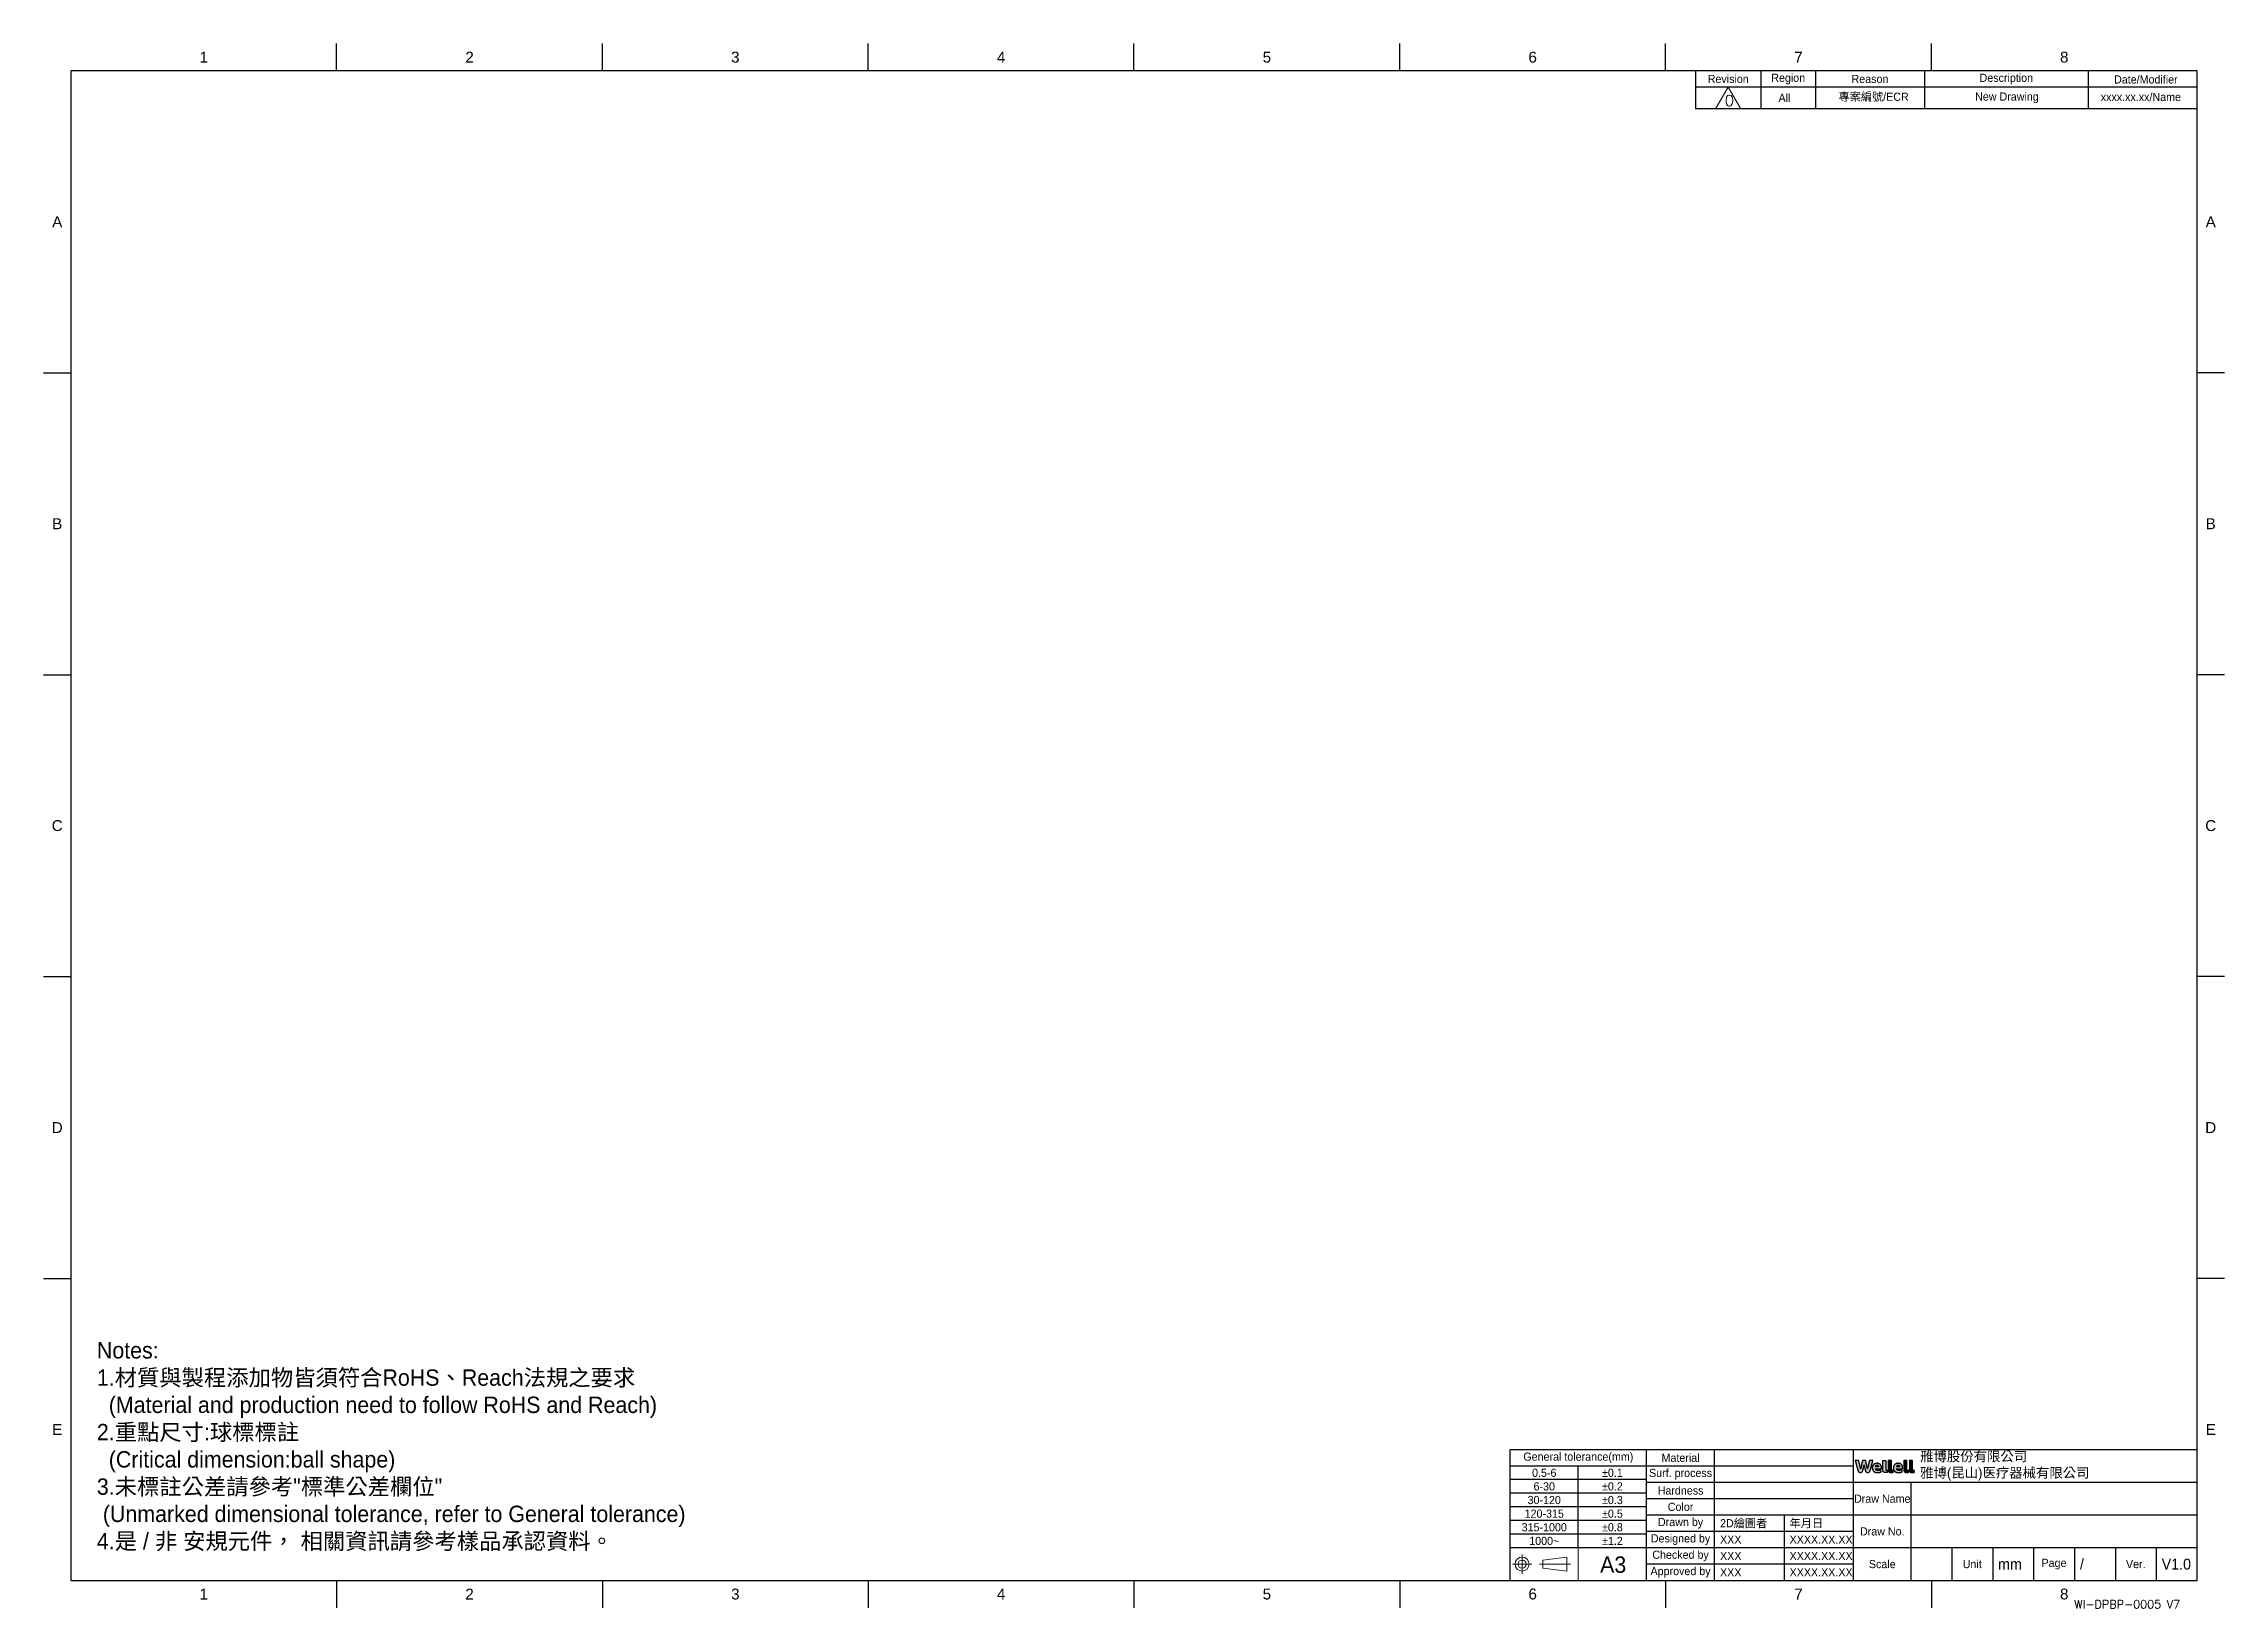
# Paper-space layout 'A3' of a CAD drawing. Header units: millimetres. Extents: x 7 to 407, y 2 to 289.
import ezdxf
from ezdxf.enums import TextEntityAlignment as Align

# ---------------------------------------------------------------- set-up
doc = ezdxf.new("R2010")
doc.units = ezdxf.units.MM
doc.layers.add('公差表(一般)', color=5, linetype='Continuous')
doc.layers.add('文字', color=5, linetype='Continuous')
doc.styles.add('Annotative', font='arial.ttf')
doc.styles.add('DAYUX', font='SIMPLEX', dxfattribs={"bigfont": 'CHINESET.SHX'})
doc.styles.get("Standard").update_dxf_attribs({"font": 'romans.shx', "bigfont": 'chineset.shx'})
doc.styles.add('text', font='', dxfattribs={"height": 3})
doc.styles.get('text').set_extended_font_data('PMingLiU')

psp = doc.layouts.new('A3')

# ---------------------------------------------------------------- texts
at = {"lineweight": 15, "char_height": 1.5, "attachment_point": 5, "style": 'text'}
for s, insert in [('Revision', (316.21, 282.94)), ('Region', (327.21, 282.94)), ('Reason', (342.21, 282.94)), ('Description', (367.21, 282.94)), ('Date/Modifier', (392.81, 282.85))]:
    psp.add_mtext(s, dxfattribs=dict(at, insert=insert))
at = {"lineweight": 5, "char_height": 1.5, "attachment_point": 1, "style": 'text'}
for s, insert, width in [('All', (325.43, 280.23), 6.3269), ('專案編號/ECR', (336.44, 280.44), 15.5477), ('New Drawing', (361.49, 280.47), 15.5477), ('xxxx.xx.xx/Name', (384.53, 280.39), 15.5477)]:
    psp.add_mtext(s, dxfattribs=dict(at, insert=insert, width=width))
at = {"color": 1, "insert": (315.57, 279.98), "char_height": 2, "width": 12.9048, "attachment_point": 1, "style": 'DAYUX'}
psp.add_mtext('0', dxfattribs=at)
at = {"layer": '文字', "lineweight": 5, "insert": (16.98, 51.17), "char_height": 3, "width": 164.15, "attachment_point": 1}
psp.add_mtext('{\\fPMingLiU|b0|i0|c136|p18;Notes:\\P1.材質與製程添加物皆須符合RoHS、Reach法規之要求\\P  (Material and production need to follow RoHS and Reach)\\P2.重點尺寸:球標標註\\P  (Critical dimension:ball shape)\\P3.未標註公差請參考"標準公差欄位"\\P (Unmarked dimensional tolerance, refer to General tolerance)\\P4.是 / 非 安規元件， 相關資訊請參考樣品承認資料。}', dxfattribs=at)

# ---------------------------------------------------------------- blocks, each defined once
blk = doc.blocks.new('block 694')
at = {"lineweight": 0}
blk.add_lwpolyline([(727.5, 321.6), (727.5, 321.6)], dxfattribs=at)
blk = doc.blocks.new('*U1')
at = {"lineweight": 5}
h = blk.add_hatch(color=142, dxfattribs=at)
h.dxf.hatch_style = 1
h.paths.add_polyline_path([(344.48, 26.36), (344.47, 26.38), (344.47, 26.39), (344.47, 26.41), (344.46, 26.42), (344.46, 26.43), (344.46, 26.44), (344.46, 26.46), (344.45, 26.47), (344.45, 26.48), (344.45, 26.49), (344.45, 26.5), (344.44, 26.51), (344.44, 26.52), (344.44, 26.53), (344.44, 26.54), (344.43, 26.55), (344.43, 26.56), (344.43, 26.57), (344.43, 26.58), (344.43, 26.59), (344.43, 26.59), (344.42, 26.6), (344.42, 26.61), (344.42, 26.61), (344.42, 26.62), (344.42, 26.62), (344.42, 26.63), (344.41, 26.64), (344.41, 26.64), (344.41, 26.64), (344.41, 26.64), (344.41, 26.64), (344.4, 26.64), (344.4, 26.64), (344.4, 26.64), (344.39, 26.64), (344.38, 26.64), (344.36, 26.64), (344.34, 26.64), (344.32, 26.64), (344.3, 26.64), (344.28, 26.64), (344.26, 26.64), (344.23, 26.64), (344.2, 26.64), (344.18, 26.64), (344.12, 26.64), (344.07, 26.64), (344.04, 26.64), (344.02, 26.64), (343.99, 26.64), (343.97, 26.64), (343.94, 26.64), (343.92, 26.64), (343.9, 26.64), (343.89, 26.64), (343.87, 26.64), (343.86, 26.64), (343.85, 26.64), (343.83, 26.64), (343.83, 26.64), (343.83, 26.64), (343.83, 26.64), (343.83, 26.64), (343.83, 26.64), (343.83, 26.63), (343.83, 26.63), (343.83, 26.63), (343.83, 26.62), (343.83, 26.62), (343.83, 26.61), (343.82, 26.61), (343.82, 26.6), (343.82, 26.59), (343.82, 26.59), (343.82, 26.58), (343.82, 26.57), (343.81, 26.56), (343.81, 26.55), (343.81, 26.54), (343.81, 26.53), (343.81, 26.52), (343.8, 26.51), (343.8, 26.5), (343.8, 26.49), (343.8, 26.48), (343.79, 26.47), (343.79, 26.46), (343.79, 26.44), (343.79, 26.43), (343.78, 26.42), (343.78, 26.41), (343.78, 26.39), (343.77, 26.38), (343.77, 26.36), (343.77, 26.35), (343.77, 26.33), (343.76, 26.32), (343.76, 26.29), (343.75, 26.26), (343.74, 26.23), (343.73, 26.19), (343.73, 26.16), (343.72, 26.13), (343.71, 26.09), (343.7, 26.06), (343.7, 26.02), (343.68, 25.95), (343.67, 25.88), (343.65, 25.81), (343.64, 25.74), (343.63, 25.7), (343.62, 25.67), (343.61, 25.63), (343.6, 25.6), (343.6, 25.57), (343.59, 25.53), (343.58, 25.5), (343.58, 25.47), (343.57, 25.44), (343.57, 25.43), (343.56, 25.41), (343.56, 25.4), (343.56, 25.38), (343.55, 25.37), (343.55, 25.36), (343.55, 25.34), (343.55, 25.33), (343.54, 25.32), (343.54, 25.3), (343.54, 25.29), (343.54, 25.28), (343.53, 25.27), (343.53, 25.26), (343.53, 25.25), (343.53, 25.24), (343.52, 25.23), (343.52, 25.22), (343.52, 25.21), (343.52, 25.2), (343.52, 25.19), (343.51, 25.18), (343.51, 25.17), (343.51, 25.17), (343.51, 25.16), (343.51, 25.15), (343.51, 25.15), (343.51, 25.14), (343.5, 25.14), (343.5, 25.13), (343.5, 25.13), (343.5, 25.13), (343.5, 25.12), (343.5, 25.12), (343.5, 25.12), (343.5, 25.12), (343.5, 25.12), (343.5, 25.12), (343.5, 25.12), (343.5, 25.12), (343.5, 25.12), (343.5, 25.12), (343.5, 25.12), (343.5, 25.13), (343.5, 25.13), (343.5, 25.13), (343.49, 25.14), (343.49, 25.14), (343.49, 25.15), (343.49, 25.15), (343.49, 25.16), (343.49, 25.17), (343.49, 25.17), (343.48, 25.18), (343.48, 25.19), (343.48, 25.2), (343.48, 25.21), (343.48, 25.22), (343.47, 25.23), (343.47, 25.24), (343.47, 25.25), (343.47, 25.26), (343.46, 25.27), (343.46, 25.28), (343.46, 25.29), (343.46, 25.3), (343.45, 25.32), (343.45, 25.33), (343.45, 25.34), (343.44, 25.36), (343.44, 25.37), (343.44, 25.38), (343.43, 25.4), (343.43, 25.41), (343.43, 25.43), (343.42, 25.44), (343.42, 25.47), (343.41, 25.5), (343.4, 25.53), (343.39, 25.57), (343.39, 25.6), (343.38, 25.63), (343.37, 25.67), (343.36, 25.7), (343.35, 25.74), (343.34, 25.81), (343.32, 25.88), (343.3, 25.95), (343.29, 26.02), (343.28, 26.06), (343.27, 26.09), (343.26, 26.13), (343.26, 26.16), (343.25, 26.19), (343.24, 26.23), (343.23, 26.26), (343.23, 26.29), (343.22, 26.32), (343.22, 26.34), (343.21, 26.35), (343.21, 26.37), (343.21, 26.38), (343.2, 26.39), (343.2, 26.41), (343.2, 26.42), (343.19, 26.43), (343.19, 26.45), (343.19, 26.46), (343.18, 26.47), (343.18, 26.48), (343.18, 26.49), (343.18, 26.5), (343.17, 26.52), (343.17, 26.53), (343.17, 26.54), (343.17, 26.55), (343.16, 26.55), (343.16, 26.56), (343.16, 26.57), (343.16, 26.58), (343.16, 26.59), (343.16, 26.59), (343.15, 26.6), (343.15, 26.61), (343.15, 26.61), (343.15, 26.62), (343.15, 26.62), (343.15, 26.63), (343.14, 26.65), (343.14, 26.65), (343.14, 26.65), (343.14, 26.65), (343.14, 26.65), (343.13, 26.65), (343.13, 26.65), (343.12, 26.65), (343.12, 26.65), (343.11, 26.65), (343.1, 26.65), (343.09, 26.65), (343.08, 26.65), (343.06, 26.65), (343.04, 26.65), (343.02, 26.65), (342.99, 26.65), (342.97, 26.65), (342.94, 26.65), (342.91, 26.65), (342.88, 26.65), (342.82, 26.65), (342.76, 26.65), (342.73, 26.65), (342.71, 26.65), (342.68, 26.65), (342.65, 26.65), (342.63, 26.65), (342.6, 26.65), (342.58, 26.65), (342.56, 26.65), (342.55, 26.65), (342.55, 26.65), (342.54, 26.65), (342.53, 26.65), (342.52, 26.65), (342.52, 26.65), (342.5, 26.65), (342.5, 26.64), (342.5, 26.64), (342.5, 26.64), (342.5, 26.64), (342.5, 26.64), (342.51, 26.64), (342.51, 26.63), (342.51, 26.63), (342.51, 26.62), (342.51, 26.62), (342.51, 26.61), (342.51, 26.61), (342.51, 26.6), (342.52, 26.59), (342.52, 26.59), (342.52, 26.58), (342.52, 26.57), (342.53, 26.56), (342.53, 26.55), (342.53, 26.54), (342.53, 26.53), (342.54, 26.52), (342.54, 26.51), (342.54, 26.5), (342.54, 26.49), (342.55, 26.48), (342.55, 26.47), (342.55, 26.45), (342.56, 26.44), (342.56, 26.43), (342.56, 26.41), (342.57, 26.4), (342.57, 26.39), (342.58, 26.37), (342.58, 26.36), (342.58, 26.34), (342.59, 26.33), (342.59, 26.31), (342.6, 26.3), (342.6, 26.28), (342.6, 26.26), (342.61, 26.25), (342.62, 26.21), (342.63, 26.18), (342.64, 26.14), (342.65, 26.11), (342.66, 26.07), (342.67, 26.03), (342.68, 26), (342.69, 25.96), (342.7, 25.92), (342.71, 25.88), (342.72, 25.84), (342.74, 25.76), (342.76, 25.68), (342.78, 25.6), (342.79, 25.57), (342.8, 25.53), (342.81, 25.49), (342.82, 25.45), (342.83, 25.41), (342.84, 25.38), (342.85, 25.34), (342.86, 25.3), (342.87, 25.27), (342.88, 25.23), (342.88, 25.22), (342.89, 25.2), (342.89, 25.19), (342.9, 25.17), (342.9, 25.15), (342.91, 25.14), (342.91, 25.12), (342.91, 25.11), (342.92, 25.09), (342.92, 25.08), (342.93, 25.06), (342.93, 25.05), (342.93, 25.04), (342.94, 25.02), (342.94, 25.01), (342.94, 25), (342.95, 24.99), (342.95, 24.97), (342.95, 24.96), (342.96, 24.95), (342.96, 24.94), (342.96, 24.93), (342.97, 24.92), (342.97, 24.91), (342.97, 24.9), (342.97, 24.89), (342.98, 24.88), (342.98, 24.88), (342.98, 24.87), (342.98, 24.86), (342.99, 24.85), (342.99, 24.85), (343.01, 24.79), (343.03, 24.74), (343.05, 24.7), (343.07, 24.65), (343.1, 24.62), (343.12, 24.58), (343.15, 24.55), (343.18, 24.53), (343.21, 24.51), (343.24, 24.49), (343.28, 24.48), (343.31, 24.47), (343.35, 24.46), (343.38, 24.45), (343.42, 24.45), (343.46, 24.45), (343.5, 24.45), (343.54, 24.45), (343.58, 24.46), (343.61, 24.47), (343.65, 24.48), (343.68, 24.5), (343.71, 24.52), (343.74, 24.54), (343.77, 24.57), (343.79, 24.6), (343.82, 24.63), (343.84, 24.67), (343.86, 24.71), (343.87, 24.75), (343.89, 24.8), (343.9, 24.85), (343.91, 24.86), (343.91, 24.88), (343.91, 24.9), (343.92, 24.92), (343.92, 24.94), (343.93, 24.96), (343.93, 24.99), (343.94, 25.01), (343.94, 25.04), (343.95, 25.07), (343.96, 25.1), (343.96, 25.13), (343.98, 25.19), (343.99, 25.26), (344.01, 25.33), (344.02, 25.41), (344.04, 25.48), (344.06, 25.56), (344.09, 25.71), (344.11, 25.79), (344.12, 25.86), (344.14, 25.79), (344.16, 25.71), (344.19, 25.56), (344.21, 25.48), (344.22, 25.41), (344.24, 25.33), (344.25, 25.26), (344.27, 25.19), (344.28, 25.13), (344.29, 25.1), (344.3, 25.07), (344.3, 25.04), (344.31, 25.01), (344.31, 24.99), (344.32, 24.96), (344.33, 24.94), (344.33, 24.92), (344.33, 24.9), (344.34, 24.88), (344.34, 24.86), (344.34, 24.85), (344.36, 24.8), (344.37, 24.75), (344.39, 24.71), (344.41, 24.67), (344.43, 24.63), (344.45, 24.6), (344.48, 24.57), (344.51, 24.54), (344.54, 24.52), (344.57, 24.5), (344.6, 24.48), (344.64, 24.47), (344.67, 24.46), (344.71, 24.45), (344.75, 24.45), (344.79, 24.45), (344.83, 24.45), (344.87, 24.45), (344.9, 24.46), (344.94, 24.47), (344.97, 24.48), (345.01, 24.49), (345.04, 24.51), (345.07, 24.53), (345.1, 24.55), (345.13, 24.58), (345.15, 24.62), (345.18, 24.65), (345.2, 24.7), (345.23, 24.74), (345.25, 24.79), (345.26, 24.85), (345.27, 24.85), (345.27, 24.86), (345.27, 24.87), (345.27, 24.88), (345.27, 24.88), (345.28, 24.89), (345.28, 24.9), (345.28, 24.91), (345.28, 24.92), (345.29, 24.93), (345.29, 24.94), (345.29, 24.95), (345.3, 24.96), (345.3, 24.97), (345.3, 24.99), (345.31, 25), (345.31, 25.01), (345.31, 25.02), (345.32, 25.04), (345.32, 25.05), (345.32, 25.06), (345.33, 25.08), (345.33, 25.09), (345.34, 25.11), (345.34, 25.12), (345.34, 25.14), (345.35, 25.15), (345.35, 25.17), (345.36, 25.19), (345.36, 25.2), (345.37, 25.22), (345.37, 25.23), (345.38, 25.27), (345.39, 25.3), (345.4, 25.34), (345.41, 25.38), (345.42, 25.41), (345.43, 25.45), (345.44, 25.49), (345.45, 25.53), (345.46, 25.57), (345.47, 25.6), (345.49, 25.68), (345.51, 25.76), (345.53, 25.84), (345.54, 25.88), (345.55, 25.92), (345.57, 25.96), (345.58, 26), (345.59, 26.03), (345.6, 26.07), (345.6, 26.11), (345.61, 26.14), (345.62, 26.18), (345.63, 26.21), (345.64, 26.25), (345.65, 26.26), (345.65, 26.28), (345.65, 26.3), (345.66, 26.31), (345.66, 26.33), (345.67, 26.34), (345.67, 26.36), (345.68, 26.37), (345.68, 26.39), (345.68, 26.4), (345.69, 26.41), (345.69, 26.43), (345.69, 26.44), (345.7, 26.45), (345.7, 26.47), (345.7, 26.48), (345.71, 26.49), (345.71, 26.5), (345.71, 26.51), (345.72, 26.52), (345.72, 26.53), (345.72, 26.54), (345.72, 26.55), (345.73, 26.56), (345.73, 26.57), (345.73, 26.58), (345.73, 26.59), (345.73, 26.59), (345.74, 26.6), (345.74, 26.61), (345.74, 26.61), (345.74, 26.62), (345.74, 26.62), (345.74, 26.63), (345.74, 26.63), (345.75, 26.64), (345.75, 26.64), (345.75, 26.64), (345.75, 26.64), (345.75, 26.64), (345.75, 26.64), (345.75, 26.65), (345.75, 26.65), (345.75, 26.65), (345.74, 26.65), (345.74, 26.65), (345.74, 26.65), (345.73, 26.65), (345.73, 26.65), (345.72, 26.65), (345.71, 26.65), (345.71, 26.65), (345.7, 26.65), (345.69, 26.65), (345.67, 26.65), (345.65, 26.65), (345.62, 26.65), (345.6, 26.65), (345.57, 26.65), (345.54, 26.65), (345.52, 26.65), (345.49, 26.65), (345.43, 26.65), (345.37, 26.65), (345.34, 26.65), (345.31, 26.65), (345.28, 26.65), (345.25, 26.65), (345.23, 26.65), (345.2, 26.65), (345.18, 26.65), (345.16, 26.65), (345.15, 26.65), (345.15, 26.65), (345.14, 26.65), (345.13, 26.65), (345.13, 26.65), (345.12, 26.65), (345.1, 26.65), (345.1, 26.64), (345.1, 26.64), (345.1, 26.64), (345.1, 26.64), (345.1, 26.64), (345.1, 26.64), (345.1, 26.63), (345.1, 26.63), (345.1, 26.62), (345.1, 26.62), (345.1, 26.61), (345.09, 26.61), (345.09, 26.6), (345.09, 26.59), (345.09, 26.59), (345.09, 26.58), (345.09, 26.57), (345.08, 26.56), (345.08, 26.55), (345.08, 26.55), (345.08, 26.54), (345.08, 26.53), (345.07, 26.52), (345.07, 26.5), (345.07, 26.49), (345.07, 26.48), (345.06, 26.47), (345.06, 26.46), (345.06, 26.45), (345.05, 26.43), (345.05, 26.42), (345.05, 26.41), (345.05, 26.39), (345.04, 26.38), (345.04, 26.37), (345.04, 26.35), (345.03, 26.34), (345.03, 26.32), (345.02, 26.29), (345.01, 26.26), (345.01, 26.23), (345, 26.19), (344.99, 26.16), (344.98, 26.13), (344.98, 26.09), (344.97, 26.06), (344.96, 26.02), (344.94, 25.95), (344.93, 25.88), (344.91, 25.81), (344.89, 25.74), (344.88, 25.7), (344.88, 25.67), (344.87, 25.63), (344.86, 25.6), (344.85, 25.57), (344.85, 25.53), (344.84, 25.5), (344.83, 25.47), (344.82, 25.44), (344.82, 25.43), (344.82, 25.41), (344.81, 25.4), (344.81, 25.38), (344.81, 25.37), (344.8, 25.36), (344.8, 25.34), (344.8, 25.33), (344.79, 25.32), (344.79, 25.3), (344.79, 25.29), (344.79, 25.28), (344.78, 25.27), (344.78, 25.26), (344.78, 25.25), (344.78, 25.24), (344.77, 25.23), (344.77, 25.22), (344.77, 25.21), (344.77, 25.2), (344.77, 25.19), (344.76, 25.18), (344.76, 25.17), (344.76, 25.17), (344.76, 25.16), (344.76, 25.15), (344.76, 25.15), (344.75, 25.14), (344.75, 25.14), (344.75, 25.13), (344.75, 25.13), (344.75, 25.13), (344.75, 25.12), (344.75, 25.12), (344.75, 25.12), (344.75, 25.12), (344.75, 25.12), (344.75, 25.12), (344.75, 25.12), (344.75, 25.12), (344.75, 25.12), (344.75, 25.12), (344.75, 25.12), (344.75, 25.13), (344.74, 25.13), (344.74, 25.13), (344.74, 25.14), (344.74, 25.14), (344.74, 25.15), (344.74, 25.15), (344.74, 25.16), (344.74, 25.17), (344.74, 25.17), (344.73, 25.18), (344.73, 25.19), (344.73, 25.2), (344.73, 25.21), (344.73, 25.22), (344.72, 25.23), (344.72, 25.24), (344.72, 25.25), (344.72, 25.26), (344.71, 25.27), (344.71, 25.28), (344.71, 25.29), (344.71, 25.3), (344.7, 25.32), (344.7, 25.33), (344.7, 25.34), (344.7, 25.36), (344.69, 25.37), (344.69, 25.38), (344.69, 25.4), (344.68, 25.41), (344.68, 25.43), (344.68, 25.44), (344.67, 25.47), (344.66, 25.5), (344.66, 25.53), (344.65, 25.57), (344.64, 25.6), (344.64, 25.63), (344.63, 25.67), (344.62, 25.7), (344.61, 25.74), (344.6, 25.81), (344.58, 25.88), (344.57, 25.95), (344.55, 26.02), (344.54, 26.06), (344.53, 26.09), (344.53, 26.13), (344.52, 26.16), (344.51, 26.19), (344.51, 26.23), (344.5, 26.26), (344.49, 26.29), (344.49, 26.32), (344.48, 26.33), (344.48, 26.35)])
h.paths.add_polyline_path([(347.27, 25.65), (347.26, 25.67), (347.26, 25.7), (347.25, 25.72), (347.24, 25.74), (347.23, 25.76), (347.22, 25.78), (347.21, 25.79), (347.19, 25.81), (347.18, 25.83), (347.17, 25.85), (347.16, 25.86), (347.14, 25.88), (347.13, 25.9), (347.12, 25.91), (347.1, 25.93), (347.09, 25.94), (347.07, 25.95), (347.06, 25.97), (347.04, 25.98), (347.02, 25.99), (347.01, 26), (346.99, 26.01), (346.97, 26.02), (346.95, 26.03), (346.94, 26.04), (346.92, 26.05), (346.9, 26.06), (346.88, 26.07), (346.86, 26.08), (346.84, 26.08), (346.82, 26.09), (346.8, 26.1), (346.78, 26.1), (346.76, 26.11), (346.74, 26.11), (346.72, 26.12), (346.7, 26.12), (346.68, 26.12), (346.66, 26.13), (346.64, 26.13), (346.62, 26.13), (346.6, 26.13), (346.58, 26.14), (346.55, 26.14), (346.53, 26.14), (346.51, 26.14), (346.48, 26.14), (346.46, 26.14), (346.43, 26.13), (346.41, 26.13), (346.38, 26.13), (346.36, 26.13), (346.33, 26.12), (346.31, 26.12), (346.28, 26.11), (346.26, 26.11), (346.24, 26.1), (346.21, 26.1), (346.19, 26.09), (346.17, 26.08), (346.15, 26.08), (346.13, 26.07), (346.11, 26.06), (346.09, 26.05), (346.07, 26.04), (346.05, 26.03), (346.03, 26.02), (346.01, 26.01), (345.99, 26), (345.98, 25.99), (345.96, 25.98), (345.94, 25.96), (345.93, 25.95), (345.91, 25.94), (345.9, 25.93), (345.88, 25.91), (345.87, 25.9), (345.85, 25.88), (345.84, 25.87), (345.83, 25.85), (345.81, 25.84), (345.8, 25.82), (345.79, 25.81), (345.78, 25.79), (345.77, 25.77), (345.76, 25.76), (345.74, 25.74), (345.74, 25.72), (345.73, 25.7), (345.72, 25.69), (345.71, 25.67), (345.7, 25.65), (345.69, 25.63), (345.69, 25.61), (345.68, 25.59), (345.67, 25.57), (345.67, 25.55), (345.66, 25.54), (345.66, 25.52), (345.65, 25.5), (345.65, 25.48), (345.64, 25.45), (345.64, 25.43), (345.64, 25.41), (345.63, 25.39), (345.63, 25.37), (345.63, 25.35), (345.63, 25.33), (345.63, 25.31), (345.63, 25.29), (345.63, 25.26), (345.63, 25.24), (345.63, 25.21), (345.63, 25.19), (345.64, 25.16), (345.64, 25.14), (345.64, 25.11), (345.65, 25.09), (345.65, 25.07), (345.66, 25.04), (345.66, 25.02), (345.67, 25), (345.68, 24.98), (345.68, 24.96), (345.69, 24.94), (345.7, 24.92), (345.71, 24.9), (345.72, 24.88), (345.73, 24.86), (345.74, 24.84), (345.75, 24.82), (345.76, 24.81), (345.77, 24.79), (345.79, 24.77), (345.8, 24.75), (345.81, 24.74), (345.83, 24.72), (345.84, 24.71), (345.85, 24.69), (345.87, 24.68), (345.88, 24.66), (345.9, 24.65), (345.92, 24.64), (345.93, 24.62), (345.95, 24.61), (345.97, 24.6), (345.99, 24.59), (346, 24.58), (346.02, 24.57), (346.04, 24.56), (346.06, 24.55), (346.08, 24.54), (346.1, 24.53), (346.12, 24.52), (346.14, 24.51), (346.16, 24.5), (346.18, 24.5), (346.21, 24.49), (346.23, 24.48), (346.25, 24.48), (346.27, 24.47), (346.3, 24.47), (346.32, 24.46), (346.34, 24.46), (346.37, 24.45), (346.39, 24.45), (346.42, 24.45), (346.44, 24.44), (346.47, 24.44), (346.49, 24.44), (346.52, 24.44), (346.54, 24.44), (346.57, 24.44), (346.6, 24.44), (346.62, 24.44), (346.65, 24.44), (346.67, 24.44), (346.7, 24.44), (346.72, 24.44), (346.75, 24.44), (346.77, 24.44), (346.79, 24.45), (346.82, 24.45), (346.84, 24.45), (346.86, 24.46), (346.88, 24.46), (346.9, 24.46), (346.93, 24.47), (346.95, 24.47), (346.97, 24.48), (346.99, 24.48), (347.01, 24.49), (347.02, 24.49), (347.04, 24.5), (347.08, 24.51), (347.12, 24.52), (347.15, 24.53), (347.18, 24.54), (347.22, 24.56), (347.25, 24.57), (347.25, 24.57), (347.25, 24.57), (347.25, 24.57), (347.25, 24.57), (347.25, 24.58), (347.25, 24.58), (347.25, 24.58), (347.25, 24.59), (347.25, 24.59), (347.24, 24.59), (347.24, 24.6), (347.24, 24.6), (347.24, 24.61), (347.24, 24.63), (347.23, 24.64), (347.23, 24.65), (347.23, 24.67), (347.22, 24.69), (347.22, 24.7), (347.22, 24.72), (347.21, 24.75), (347.2, 24.79), (347.2, 24.8), (347.19, 24.82), (347.19, 24.83), (347.18, 24.85), (347.18, 24.86), (347.18, 24.88), (347.18, 24.89), (347.17, 24.9), (347.17, 24.91), (347.17, 24.91), (347.17, 24.91), (347.17, 24.92), (347.16, 24.93), (347.14, 24.92), (347.12, 24.91), (347.09, 24.9), (347.07, 24.89), (347.04, 24.88), (347.01, 24.87), (346.98, 24.86), (346.95, 24.85), (346.94, 24.85), (346.92, 24.84), (346.9, 24.84), (346.89, 24.83), (346.87, 24.83), (346.85, 24.83), (346.84, 24.82), (346.82, 24.82), (346.8, 24.82), (346.78, 24.82), (346.76, 24.81), (346.74, 24.81), (346.73, 24.81), (346.71, 24.81), (346.68, 24.81), (346.66, 24.81), (346.64, 24.81), (346.61, 24.81), (346.59, 24.81), (346.57, 24.82), (346.54, 24.82), (346.52, 24.82), (346.5, 24.83), (346.48, 24.83), (346.46, 24.84), (346.44, 24.85), (346.43, 24.85), (346.41, 24.86), (346.4, 24.87), (346.38, 24.88), (346.37, 24.89), (346.35, 24.9), (346.34, 24.91), (346.33, 24.92), (346.32, 24.94), (346.31, 24.95), (346.3, 24.96), (346.29, 24.98), (346.28, 24.99), (346.27, 25.01), (346.26, 25.02), (346.25, 25.04), (346.25, 25.06), (346.24, 25.08), (346.24, 25.1), (346.23, 25.11), (346.23, 25.13), (346.23, 25.15), (346.23, 25.15), (346.23, 25.15), (346.23, 25.15), (346.23, 25.15), (346.23, 25.15), (346.23, 25.15), (346.24, 25.15), (346.24, 25.15), (346.24, 25.15), (346.24, 25.15), (346.25, 25.15), (346.26, 25.15), (346.27, 25.15), (346.28, 25.15), (346.3, 25.15), (346.31, 25.15), (346.33, 25.15), (346.34, 25.15), (346.36, 25.15), (346.38, 25.15), (346.4, 25.15), (346.42, 25.15), (346.44, 25.15), (346.46, 25.15), (346.48, 25.15), (346.5, 25.15), (346.52, 25.15), (346.55, 25.15), (346.57, 25.15), (346.59, 25.15), (346.62, 25.15), (346.67, 25.15), (346.72, 25.15), (346.77, 25.15), (346.82, 25.15), (346.87, 25.15), (346.92, 25.15), (346.95, 25.15), (346.97, 25.15), (346.99, 25.15), (347.02, 25.15), (347.04, 25.15), (347.06, 25.15), (347.08, 25.15), (347.1, 25.15), (347.12, 25.15), (347.14, 25.15), (347.16, 25.15), (347.18, 25.15), (347.2, 25.15), (347.21, 25.15), (347.23, 25.15), (347.24, 25.15), (347.26, 25.15), (347.27, 25.15), (347.28, 25.15), (347.29, 25.15), (347.29, 25.15), (347.3, 25.15), (347.31, 25.15), (347.32, 25.19), (347.32, 25.22), (347.32, 25.25), (347.32, 25.28), (347.32, 25.31), (347.32, 25.34), (347.32, 25.37), (347.32, 25.4), (347.32, 25.43), (347.32, 25.45), (347.31, 25.48), (347.31, 25.51), (347.3, 25.53), (347.3, 25.56), (347.29, 25.58), (347.29, 25.61), (347.28, 25.63)])
h.paths.add_polyline_path([(346.25, 25.58), (346.25, 25.6), (346.26, 25.62), (346.27, 25.65), (346.28, 25.67), (346.29, 25.68), (346.3, 25.7), (346.31, 25.72), (346.33, 25.73), (346.34, 25.75), (346.36, 25.76), (346.37, 25.77), (346.39, 25.78), (346.41, 25.79), (346.43, 25.8), (346.45, 25.8), (346.48, 25.81), (346.5, 25.81), (346.53, 25.81), (346.55, 25.81), (346.57, 25.8), (346.59, 25.8), (346.61, 25.79), (346.63, 25.78), (346.65, 25.77), (346.66, 25.76), (346.68, 25.74), (346.69, 25.73), (346.7, 25.71), (346.71, 25.69), (346.72, 25.67), (346.73, 25.66), (346.74, 25.64), (346.75, 25.61), (346.75, 25.59), (346.76, 25.57), (346.76, 25.55), (346.76, 25.53), (346.76, 25.5), (346.76, 25.49), (346.75, 25.49), (346.74, 25.49), (346.74, 25.49), (346.73, 25.49), (346.72, 25.49), (346.71, 25.49), (346.69, 25.49), (346.68, 25.49), (346.66, 25.49), (346.65, 25.49), (346.62, 25.49), (346.58, 25.49), (346.55, 25.49), (346.47, 25.49), (346.43, 25.49), (346.4, 25.49), (346.36, 25.49), (346.33, 25.49), (346.32, 25.49), (346.3, 25.49), (346.29, 25.49), (346.28, 25.49), (346.27, 25.49), (346.26, 25.49), (346.25, 25.49), (346.24, 25.49), (346.24, 25.49), (346.23, 25.49), (346.23, 25.49), (346.23, 25.49), (346.23, 25.51), (346.24, 25.54), (346.24, 25.56)], flags=16)
h.paths.add_polyline_path([(348.12, 25.5), (348.12, 25.54), (348.12, 25.57), (348.12, 25.6), (348.12, 25.63), (348.12, 25.7), (348.12, 25.77), (348.12, 25.91), (348.12, 25.98), (348.12, 26.01), (348.12, 26.04), (348.12, 26.07), (348.12, 26.11), (348.12, 26.14), (348.12, 26.17), (348.12, 26.2), (348.12, 26.23), (348.12, 26.26), (348.12, 26.29), (348.12, 26.32), (348.12, 26.35), (348.12, 26.36), (348.12, 26.37), (348.12, 26.39), (348.12, 26.4), (348.12, 26.41), (348.12, 26.42), (348.12, 26.44), (348.12, 26.45), (348.12, 26.46), (348.12, 26.47), (348.12, 26.48), (348.12, 26.49), (348.12, 26.5), (348.12, 26.51), (348.12, 26.52), (348.12, 26.53), (348.12, 26.54), (348.12, 26.55), (348.12, 26.56), (348.12, 26.56), (348.12, 26.57), (348.12, 26.58), (348.12, 26.59), (348.12, 26.61), (348.12, 26.62), (348.12, 26.63), (348.12, 26.65), (348.12, 26.65), (348.11, 26.65), (348.1, 26.65), (348.09, 26.65), (348.08, 26.65), (348.07, 26.65), (348.06, 26.65), (348.05, 26.65), (348.04, 26.65), (348.04, 26.65), (348.03, 26.65), (348.02, 26.65), (348.01, 26.65), (348, 26.65), (347.99, 26.65), (347.98, 26.65), (347.97, 26.65), (347.95, 26.65), (347.92, 26.65), (347.9, 26.65), (347.88, 26.65), (347.85, 26.65), (347.81, 26.65), (347.78, 26.65), (347.76, 26.65), (347.74, 26.65), (347.71, 26.65), (347.69, 26.65), (347.68, 26.65), (347.67, 26.65), (347.66, 26.65), (347.65, 26.65), (347.64, 26.65), (347.63, 26.65), (347.62, 26.65), (347.61, 26.65), (347.61, 26.65), (347.6, 26.65), (347.59, 26.65), (347.58, 26.65), (347.56, 26.65), (347.55, 26.65), (347.54, 26.65), (347.54, 26.65), (347.54, 26.64), (347.54, 26.63), (347.54, 26.62), (347.54, 26.61), (347.54, 26.59), (347.54, 26.58), (347.54, 26.57), (347.54, 26.57), (347.54, 26.56), (347.54, 26.55), (347.54, 26.54), (347.54, 26.53), (347.54, 26.52), (347.54, 26.51), (347.54, 26.5), (347.54, 26.49), (347.54, 26.48), (347.54, 26.47), (347.54, 26.46), (347.54, 26.45), (347.54, 26.44), (347.54, 26.43), (347.54, 26.41), (347.54, 26.4), (347.54, 26.39), (347.54, 26.38), (347.54, 26.36), (347.54, 26.35), (347.54, 26.33), (347.54, 26.31), (347.54, 26.28), (347.54, 26.25), (347.54, 26.22), (347.54, 26.19), (347.54, 26.16), (347.54, 26.13), (347.54, 26.09), (347.54, 26.06), (347.54, 26.03), (347.54, 25.99), (347.54, 25.96), (347.54, 25.93), (347.54, 25.86), (347.54, 25.79), (347.54, 25.72), (347.54, 25.65), (347.54, 25.62), (347.54, 25.59), (347.54, 25.55), (347.54, 25.52), (347.54, 25.49), (347.54, 25.46), (347.54, 25.43), (347.54, 25.4), (347.54, 25.37), (347.54, 25.34), (347.54, 25.31), (347.54, 25.28), (347.54, 25.27), (347.54, 25.25), (347.54, 25.24), (347.54, 25.23), (347.54, 25.22), (347.54, 25.2), (347.54, 25.19), (347.54, 25.18), (347.54, 25.17), (347.54, 25.16), (347.54, 25.14), (347.54, 25.13), (347.54, 25.12), (347.54, 25.11), (347.54, 25.1), (347.54, 25.09), (347.54, 25.08), (347.54, 25.08), (347.54, 25.07), (347.54, 25.06), (347.54, 25.05), (347.54, 25.04), (347.54, 25.03), (347.54, 25.02), (347.54, 25.01), (347.54, 25), (347.54, 24.97), (347.54, 24.96), (347.54, 24.95), (347.54, 24.93), (347.54, 24.92), (347.54, 24.9), (347.54, 24.89), (347.54, 24.88), (347.54, 24.86), (347.54, 24.85), (347.55, 24.84), (347.55, 24.83), (347.55, 24.81), (347.55, 24.8), (347.56, 24.79), (347.56, 24.78), (347.56, 24.77), (347.56, 24.76), (347.57, 24.74), (347.57, 24.73), (347.58, 24.72), (347.58, 24.71), (347.58, 24.7), (347.59, 24.69), (347.59, 24.68), (347.6, 24.67), (347.6, 24.66), (347.61, 24.65), (347.61, 24.64), (347.62, 24.63), (347.62, 24.63), (347.63, 24.62), (347.64, 24.61), (347.64, 24.6), (347.65, 24.59), (347.65, 24.58), (347.66, 24.58), (347.67, 24.57), (347.68, 24.56), (347.68, 24.56), (347.69, 24.55), (347.7, 24.54), (347.71, 24.54), (347.71, 24.53), (347.72, 24.52), (347.73, 24.52), (347.74, 24.51), (347.75, 24.51), (347.76, 24.5), (347.77, 24.5), (347.78, 24.49), (347.79, 24.49), (347.8, 24.48), (347.81, 24.48), (347.82, 24.47), (347.83, 24.47), (347.84, 24.47), (347.85, 24.46), (347.86, 24.46), (347.87, 24.46), (347.88, 24.45), (347.89, 24.45), (347.91, 24.45), (347.92, 24.45), (347.93, 24.44), (347.94, 24.44), (347.95, 24.44), (347.97, 24.44), (347.98, 24.44), (347.99, 24.44), (348.01, 24.44), (348.02, 24.44), (348.03, 24.44), (348.05, 24.44), (348.05, 24.44), (348.05, 24.44), (348.05, 24.44), (348.06, 24.44), (348.07, 24.44), (348.09, 24.44), (348.11, 24.44), (348.13, 24.44), (348.14, 24.44), (348.16, 24.44), (348.18, 24.44), (348.19, 24.44), (348.21, 24.45), (348.22, 24.45), (348.24, 24.45), (348.25, 24.45), (348.26, 24.45), (348.28, 24.46), (348.29, 24.46), (348.3, 24.46), (348.31, 24.47), (348.32, 24.47), (348.34, 24.47), (348.35, 24.47), (348.36, 24.48), (348.37, 24.48), (348.38, 24.48), (348.39, 24.49), (348.4, 24.49), (348.4, 24.49), (348.41, 24.5), (348.42, 24.5), (348.43, 24.5), (348.44, 24.51), (348.44, 24.51), (348.45, 24.51), (348.46, 24.51), (348.46, 24.52), (348.47, 24.52), (348.48, 24.52), (348.48, 24.52), (348.47, 24.53), (348.47, 24.54), (348.47, 24.55), (348.47, 24.56), (348.47, 24.56), (348.46, 24.57), (348.46, 24.59), (348.46, 24.6), (348.46, 24.61), (348.45, 24.62), (348.45, 24.64), (348.45, 24.65), (348.44, 24.66), (348.44, 24.68), (348.43, 24.71), (348.43, 24.74), (348.42, 24.75), (348.42, 24.76), (348.42, 24.78), (348.41, 24.79), (348.41, 24.8), (348.41, 24.81), (348.4, 24.83), (348.4, 24.84), (348.4, 24.84), (348.4, 24.85), (348.4, 24.86), (348.39, 24.88), (348.37, 24.87), (348.36, 24.86), (348.34, 24.85), (348.31, 24.84), (348.28, 24.84), (348.26, 24.83), (348.24, 24.83), (348.22, 24.83), (348.2, 24.83), (348.19, 24.84), (348.17, 24.84), (348.16, 24.85), (348.15, 24.86), (348.14, 24.88), (348.13, 24.89), (348.13, 24.91), (348.12, 24.93), (348.12, 24.94), (348.12, 24.96), (348.12, 24.97), (348.12, 24.98), (348.12, 24.99), (348.12, 25), (348.12, 25.01), (348.12, 25.02), (348.12, 25.04), (348.12, 25.05), (348.12, 25.06), (348.12, 25.07), (348.12, 25.07), (348.12, 25.08), (348.12, 25.09), (348.12, 25.1), (348.12, 25.11), (348.12, 25.12), (348.12, 25.13), (348.12, 25.14), (348.12, 25.15), (348.12, 25.17), (348.12, 25.18), (348.12, 25.19), (348.12, 25.2), (348.12, 25.21), (348.12, 25.23), (348.12, 25.24), (348.12, 25.25), (348.12, 25.27), (348.12, 25.29), (348.12, 25.32), (348.12, 25.35), (348.12, 25.38), (348.12, 25.41), (348.12, 25.44), (348.12, 25.47)])
h.paths.add_polyline_path([(351.2, 25.34), (351.19, 25.37), (351.19, 25.4), (351.19, 25.43), (351.19, 25.45), (351.18, 25.48), (351.18, 25.51), (351.18, 25.53), (351.17, 25.56), (351.17, 25.58), (351.16, 25.61), (351.15, 25.63), (351.14, 25.65), (351.14, 25.67), (351.13, 25.7), (351.12, 25.72), (351.11, 25.74), (351.1, 25.76), (351.09, 25.78), (351.08, 25.79), (351.07, 25.81), (351.05, 25.83), (351.04, 25.85), (351.03, 25.86), (351.02, 25.88), (351, 25.9), (350.99, 25.91), (350.97, 25.93), (350.96, 25.94), (350.94, 25.95), (350.93, 25.97), (350.91, 25.98), (350.9, 25.99), (350.88, 26), (350.86, 26.01), (350.85, 26.02), (350.83, 26.03), (350.81, 26.04), (350.79, 26.05), (350.77, 26.06), (350.75, 26.07), (350.74, 26.08), (350.72, 26.08), (350.7, 26.09), (350.68, 26.1), (350.66, 26.1), (350.64, 26.11), (350.62, 26.11), (350.6, 26.12), (350.58, 26.12), (350.55, 26.12), (350.53, 26.13), (350.51, 26.13), (350.49, 26.13), (350.47, 26.13), (350.45, 26.14), (350.43, 26.14), (350.41, 26.14), (350.38, 26.14), (350.36, 26.14), (350.33, 26.14), (350.3, 26.13), (350.28, 26.13), (350.25, 26.13), (350.23, 26.13), (350.2, 26.12), (350.18, 26.12), (350.16, 26.11), (350.13, 26.11), (350.11, 26.1), (350.09, 26.1), (350.07, 26.09), (350.04, 26.08), (350.02, 26.08), (350, 26.07), (349.98, 26.06), (349.96, 26.05), (349.94, 26.04), (349.92, 26.03), (349.9, 26.02), (349.89, 26.01), (349.87, 26), (349.85, 25.99), (349.83, 25.98), (349.82, 25.96), (349.8, 25.95), (349.78, 25.94), (349.77, 25.93), (349.75, 25.91), (349.74, 25.9), (349.73, 25.88), (349.71, 25.87), (349.7, 25.85), (349.69, 25.84), (349.67, 25.82), (349.66, 25.81), (349.65, 25.79), (349.64, 25.77), (349.63, 25.76), (349.62, 25.74), (349.61, 25.72), (349.6, 25.7), (349.59, 25.69), (349.58, 25.67), (349.57, 25.65), (349.57, 25.63), (349.56, 25.61), (349.55, 25.59), (349.54, 25.57), (349.54, 25.55), (349.53, 25.54), (349.53, 25.52), (349.52, 25.5), (349.52, 25.48), (349.52, 25.45), (349.51, 25.43), (349.51, 25.41), (349.51, 25.39), (349.5, 25.37), (349.5, 25.35), (349.5, 25.33), (349.5, 25.31), (349.5, 25.29), (349.5, 25.26), (349.5, 25.24), (349.5, 25.21), (349.51, 25.19), (349.51, 25.16), (349.51, 25.14), (349.52, 25.11), (349.52, 25.09), (349.52, 25.07), (349.53, 25.04), (349.54, 25.02), (349.54, 25), (349.55, 24.98), (349.56, 24.96), (349.56, 24.94), (349.57, 24.92), (349.58, 24.9), (349.59, 24.88), (349.6, 24.86), (349.61, 24.84), (349.62, 24.82), (349.63, 24.81), (349.65, 24.79), (349.66, 24.77), (349.67, 24.75), (349.68, 24.74), (349.7, 24.72), (349.71, 24.71), (349.73, 24.69), (349.74, 24.68), (349.76, 24.66), (349.77, 24.65), (349.79, 24.64), (349.81, 24.62), (349.82, 24.61), (349.84, 24.6), (349.86, 24.59), (349.88, 24.58), (349.9, 24.57), (349.91, 24.56), (349.93, 24.55), (349.95, 24.54), (349.97, 24.53), (349.99, 24.52), (350.01, 24.51), (350.04, 24.5), (350.06, 24.5), (350.08, 24.49), (350.1, 24.48), (350.12, 24.48), (350.15, 24.47), (350.17, 24.47), (350.19, 24.46), (350.22, 24.46), (350.24, 24.45), (350.27, 24.45), (350.29, 24.45), (350.31, 24.44), (350.34, 24.44), (350.37, 24.44), (350.39, 24.44), (350.42, 24.44), (350.44, 24.44), (350.47, 24.44), (350.5, 24.44), (350.52, 24.44), (350.55, 24.44), (350.57, 24.44), (350.6, 24.44), (350.62, 24.44), (350.64, 24.44), (350.67, 24.45), (350.69, 24.45), (350.71, 24.45), (350.73, 24.46), (350.76, 24.46), (350.78, 24.46), (350.8, 24.47), (350.82, 24.47), (350.84, 24.48), (350.86, 24.48), (350.88, 24.49), (350.9, 24.49), (350.92, 24.5), (350.95, 24.51), (350.99, 24.52), (351.02, 24.53), (351.06, 24.54), (351.09, 24.56), (351.12, 24.57), (351.12, 24.57), (351.12, 24.57), (351.12, 24.57), (351.12, 24.57), (351.12, 24.58), (351.12, 24.58), (351.12, 24.58), (351.12, 24.59), (351.12, 24.59), (351.12, 24.59), (351.12, 24.6), (351.11, 24.6), (351.11, 24.61), (351.11, 24.63), (351.11, 24.64), (351.1, 24.65), (351.1, 24.67), (351.1, 24.69), (351.09, 24.7), (351.09, 24.72), (351.08, 24.75), (351.07, 24.79), (351.07, 24.8), (351.06, 24.82), (351.06, 24.83), (351.06, 24.85), (351.05, 24.86), (351.05, 24.88), (351.05, 24.89), (351.05, 24.9), (351.04, 24.91), (351.04, 24.91), (351.04, 24.91), (351.04, 24.92), (351.04, 24.92), (351.04, 24.93), (351.04, 24.93), (351.04, 24.93), (351.01, 24.92), (350.99, 24.91), (350.96, 24.9), (350.94, 24.89), (350.91, 24.88), (350.88, 24.87), (350.85, 24.86), (350.82, 24.85), (350.81, 24.85), (350.79, 24.84), (350.78, 24.84), (350.76, 24.83), (350.74, 24.83), (350.73, 24.83), (350.71, 24.82), (350.69, 24.82), (350.67, 24.82), (350.66, 24.82), (350.64, 24.81), (350.62, 24.81), (350.6, 24.81), (350.58, 24.81), (350.56, 24.81), (350.54, 24.81), (350.51, 24.81), (350.49, 24.81), (350.46, 24.81), (350.44, 24.82), (350.42, 24.82), (350.4, 24.82), (350.37, 24.83), (350.36, 24.83), (350.34, 24.84), (350.32, 24.85), (350.3, 24.85), (350.28, 24.86), (350.27, 24.87), (350.25, 24.88), (350.24, 24.89), (350.23, 24.9), (350.21, 24.91), (350.2, 24.92), (350.19, 24.94), (350.18, 24.95), (350.17, 24.96), (350.16, 24.98), (350.15, 24.99), (350.14, 25.01), (350.13, 25.02), (350.13, 25.04), (350.12, 25.06), (350.12, 25.08), (350.11, 25.1), (350.11, 25.11), (350.1, 25.13), (350.1, 25.15), (350.1, 25.15), (350.1, 25.15), (350.1, 25.15), (350.1, 25.15), (350.1, 25.15), (350.11, 25.15), (350.11, 25.15), (350.11, 25.15), (350.11, 25.15), (350.12, 25.15), (350.13, 25.15), (350.13, 25.15), (350.15, 25.15), (350.16, 25.15), (350.17, 25.15), (350.18, 25.15), (350.2, 25.15), (350.22, 25.15), (350.23, 25.15), (350.25, 25.15), (350.27, 25.15), (350.29, 25.15), (350.31, 25.15), (350.33, 25.15), (350.35, 25.15), (350.37, 25.15), (350.4, 25.15), (350.42, 25.15), (350.44, 25.15), (350.47, 25.15), (350.49, 25.15), (350.54, 25.15), (350.59, 25.15), (350.64, 25.15), (350.69, 25.15), (350.74, 25.15), (350.79, 25.15), (350.82, 25.15), (350.84, 25.15), (350.87, 25.15), (350.89, 25.15), (350.91, 25.15), (350.93, 25.15), (350.96, 25.15), (350.98, 25.15), (351, 25.15), (351.02, 25.15), (351.04, 25.15), (351.05, 25.15), (351.07, 25.15), (351.09, 25.15), (351.1, 25.15), (351.12, 25.15), (351.13, 25.15), (351.14, 25.15), (351.15, 25.15), (351.16, 25.15), (351.17, 25.15), (351.17, 25.15), (351.17, 25.15), (351.18, 25.15), (351.18, 25.15), (351.19, 25.15), (351.19, 25.19), (351.19, 25.22), (351.19, 25.25), (351.2, 25.28), (351.2, 25.31)])
h.paths.add_polyline_path([(350.1, 25.49), (350.1, 25.51), (350.11, 25.54), (350.11, 25.56), (350.12, 25.58), (350.13, 25.6), (350.13, 25.62), (350.14, 25.65), (350.15, 25.67), (350.16, 25.68), (350.17, 25.7), (350.19, 25.72), (350.2, 25.73), (350.21, 25.75), (350.23, 25.76), (350.25, 25.77), (350.26, 25.78), (350.28, 25.79), (350.3, 25.8), (350.33, 25.8), (350.35, 25.81), (350.37, 25.81), (350.4, 25.81), (350.42, 25.81), (350.45, 25.8), (350.47, 25.8), (350.49, 25.79), (350.51, 25.78), (350.52, 25.77), (350.54, 25.76), (350.55, 25.74), (350.57, 25.73), (350.58, 25.71), (350.59, 25.69), (350.6, 25.67), (350.61, 25.66), (350.61, 25.64), (350.62, 25.61), (350.62, 25.59), (350.63, 25.57), (350.63, 25.55), (350.63, 25.53), (350.64, 25.5), (350.64, 25.49), (350.64, 25.49), (350.64, 25.49), (350.64, 25.49), (350.63, 25.49), (350.63, 25.49), (350.62, 25.49), (350.62, 25.49), (350.61, 25.49), (350.6, 25.49), (350.59, 25.49), (350.58, 25.49), (350.57, 25.49), (350.55, 25.49), (350.54, 25.49), (350.52, 25.49), (350.49, 25.49), (350.45, 25.49), (350.42, 25.49), (350.34, 25.49), (350.31, 25.49), (350.27, 25.49), (350.24, 25.49), (350.2, 25.49), (350.19, 25.49), (350.18, 25.49), (350.16, 25.49), (350.15, 25.49), (350.14, 25.49), (350.13, 25.49), (350.12, 25.49), (350.11, 25.49), (350.11, 25.49), (350.1, 25.49), (350.1, 25.49)], flags=16)
h = blk.add_hatch(color=142, dxfattribs=at)
h.dxf.hatch_style = 1
h.paths.add_polyline_path([(349.14, 25.88), (349.14, 25.95), (349.14, 25.98), (349.14, 26.01), (349.14, 26.05), (349.14, 26.08), (349.14, 26.11), (349.14, 26.14), (349.14, 26.18), (349.14, 26.21), (349.14, 26.24), (349.14, 26.27), (349.14, 26.3), (349.14, 26.32), (349.14, 26.35), (349.14, 26.36), (349.14, 26.38), (349.14, 26.39), (349.14, 26.4), (349.14, 26.41), (349.14, 26.43), (349.14, 26.44), (349.14, 26.45), (349.14, 26.46), (349.14, 26.47), (349.14, 26.48), (349.14, 26.49), (349.14, 26.5), (349.14, 26.51), (349.14, 26.52), (349.14, 26.53), (349.14, 26.54), (349.14, 26.55), (349.14, 26.56), (349.14, 26.57), (349.14, 26.57), (349.14, 26.58), (349.14, 26.59), (349.14, 26.6), (349.14, 26.6), (349.14, 26.61), (349.14, 26.61), (349.14, 26.62), (349.14, 26.62), (349.14, 26.63), (349.14, 26.63), (349.14, 26.63), (349.14, 26.64), (349.14, 26.65), (349.14, 26.65), (349.14, 26.65), (349.14, 26.65), (349.13, 26.65), (349.13, 26.65), (349.13, 26.65), (349.13, 26.65), (349.12, 26.65), (349.12, 26.65), (349.11, 26.65), (349.11, 26.65), (349.1, 26.65), (349.09, 26.65), (349.09, 26.65), (349.08, 26.65), (349.07, 26.65), (349.06, 26.65), (349.06, 26.65), (349.05, 26.65), (349.04, 26.65), (349.03, 26.65), (349.02, 26.65), (349.01, 26.65), (349, 26.65), (348.99, 26.65), (348.98, 26.65), (348.95, 26.65), (348.93, 26.65), (348.91, 26.65), (348.88, 26.65), (348.86, 26.65), (348.81, 26.65), (348.79, 26.65), (348.77, 26.65), (348.74, 26.65), (348.72, 26.65), (348.7, 26.65), (348.69, 26.65), (348.68, 26.65), (348.67, 26.65), (348.66, 26.65), (348.65, 26.65), (348.64, 26.65), (348.63, 26.65), (348.63, 26.65), (348.62, 26.65), (348.61, 26.65), (348.6, 26.65), (348.6, 26.65), (348.59, 26.65), (348.58, 26.65), (348.58, 26.65), (348.57, 26.65), (348.57, 26.65), (348.57, 26.65), (348.56, 26.65), (348.56, 26.65), (348.56, 26.65), (348.56, 26.64), (348.56, 26.64), (348.56, 26.64), (348.56, 26.64), (348.56, 26.64), (348.56, 26.64), (348.56, 26.63), (348.56, 26.63), (348.56, 26.62), (348.56, 26.62), (348.56, 26.62), (348.56, 26.61), (348.56, 26.61), (348.56, 26.6), (348.56, 26.59), (348.56, 26.59), (348.56, 26.58), (348.56, 26.57), (348.56, 26.56), (348.56, 26.56), (348.56, 26.55), (348.56, 26.54), (348.56, 26.53), (348.56, 26.52), (348.56, 26.51), (348.56, 26.5), (348.56, 26.49), (348.56, 26.48), (348.56, 26.47), (348.56, 26.46), (348.56, 26.45), (348.56, 26.43), (348.56, 26.42), (348.56, 26.41), (348.56, 26.4), (348.56, 26.38), (348.56, 26.37), (348.56, 26.36), (348.56, 26.33), (348.56, 26.3), (348.56, 26.27), (348.56, 26.25), (348.56, 26.22), (348.56, 26.18), (348.56, 26.15), (348.56, 26.12), (348.56, 26.09), (348.56, 26.06), (348.56, 26.02), (348.56, 25.99), (348.56, 25.96), (348.56, 25.89), (348.56, 25.75), (348.56, 25.68), (348.56, 25.65), (348.56, 25.62), (348.56, 25.58), (348.56, 25.55), (348.56, 25.52), (348.56, 25.48), (348.56, 25.45), (348.56, 25.42), (348.56, 25.39), (348.56, 25.36), (348.56, 25.33), (348.56, 25.3), (348.56, 25.28), (348.56, 25.26), (348.56, 25.25), (348.56, 25.24), (348.56, 25.22), (348.56, 25.21), (348.56, 25.2), (348.56, 25.19), (348.56, 25.18), (348.56, 25.16), (348.56, 25.15), (348.56, 25.14), (348.56, 25.13), (348.56, 25.12), (348.56, 25.11), (348.56, 25.1), (348.56, 25.09), (348.56, 25.08), (348.56, 25.07), (348.56, 25.06), (348.56, 25.06), (348.56, 25.05), (348.56, 25.04), (348.56, 25.03), (348.56, 25.03), (348.56, 25.02), (348.56, 25.02), (348.56, 25.01), (348.56, 25), (348.56, 25), (348.56, 25), (348.56, 24.99), (348.56, 24.99), (348.56, 24.98), (348.56, 24.98), (348.56, 24.98), (348.56, 24.98), (348.56, 24.97), (348.56, 24.97), (348.56, 24.96), (348.56, 24.94), (348.56, 24.93), (348.56, 24.92), (348.56, 24.9), (348.56, 24.89), (348.56, 24.88), (348.56, 24.86), (348.56, 24.85), (348.57, 24.84), (348.57, 24.82), (348.57, 24.81), (348.57, 24.8), (348.58, 24.79), (348.58, 24.78), (348.58, 24.77), (348.59, 24.75), (348.59, 24.74), (348.59, 24.73), (348.6, 24.72), (348.6, 24.71), (348.6, 24.7), (348.61, 24.69), (348.61, 24.68), (348.62, 24.67), (348.62, 24.66), (348.63, 24.65), (348.63, 24.64), (348.64, 24.63), (348.64, 24.62), (348.65, 24.62), (348.66, 24.61), (348.66, 24.6), (348.67, 24.59), (348.68, 24.58), (348.68, 24.58), (348.69, 24.57), (348.7, 24.56), (348.7, 24.55), (348.71, 24.55), (348.72, 24.54), (348.73, 24.53), (348.74, 24.53), (348.74, 24.52), (348.75, 24.52), (348.76, 24.51), (348.77, 24.51), (348.78, 24.5), (348.79, 24.5), (348.8, 24.49), (348.81, 24.49), (348.82, 24.48), (348.83, 24.48), (348.84, 24.47), (348.85, 24.47), (348.86, 24.47), (348.87, 24.46), (348.88, 24.46), (348.89, 24.46), (348.9, 24.45), (348.92, 24.45), (348.93, 24.45), (348.94, 24.45), (348.95, 24.44), (348.96, 24.44), (348.98, 24.44), (348.99, 24.44), (349, 24.44), (349.01, 24.44), (349.03, 24.44), (349.04, 24.44), (349.05, 24.44), (349.07, 24.44), (349.09, 24.44), (349.11, 24.44), (349.12, 24.44), (349.14, 24.44), (349.16, 24.44), (349.17, 24.44), (349.19, 24.44), (349.21, 24.44), (349.22, 24.44), (349.24, 24.45), (349.25, 24.45), (349.26, 24.45), (349.28, 24.45), (349.29, 24.46), (349.3, 24.46), (349.32, 24.46), (349.33, 24.46), (349.34, 24.47), (349.35, 24.47), (349.36, 24.47), (349.37, 24.48), (349.38, 24.48), (349.39, 24.48), (349.4, 24.49), (349.41, 24.49), (349.42, 24.49), (349.43, 24.5), (349.44, 24.5), (349.45, 24.5), (349.45, 24.5), (349.46, 24.51), (349.47, 24.51), (349.47, 24.51), (349.48, 24.52), (349.49, 24.52), (349.49, 24.52), (349.5, 24.52), (349.5, 24.52), (349.5, 24.52), (349.5, 24.52), (349.5, 24.52), (349.5, 24.52), (349.5, 24.53), (349.49, 24.53), (349.49, 24.53), (349.49, 24.53), (349.49, 24.53), (349.49, 24.54), (349.49, 24.54), (349.49, 24.54), (349.49, 24.55), (349.49, 24.55), (349.49, 24.56), (349.49, 24.56), (349.49, 24.57), (349.48, 24.57), (349.48, 24.58), (349.48, 24.59), (349.48, 24.6), (349.47, 24.62), (349.47, 24.63), (349.47, 24.64), (349.46, 24.66), (349.46, 24.69), (349.45, 24.72), (349.44, 24.74), (349.44, 24.76), (349.44, 24.77), (349.43, 24.78), (349.43, 24.8), (349.43, 24.81), (349.43, 24.82), (349.42, 24.83), (349.42, 24.84), (349.42, 24.84), (349.42, 24.85), (349.42, 24.85), (349.42, 24.85), (349.42, 24.86), (349.42, 24.86), (349.42, 24.86), (349.42, 24.87), (349.42, 24.87), (349.41, 24.88), (349.4, 24.87), (349.38, 24.86), (349.37, 24.86), (349.36, 24.85), (349.34, 24.85), (349.33, 24.84), (349.32, 24.84), (349.3, 24.84), (349.29, 24.83), (349.28, 24.83), (349.27, 24.83), (349.26, 24.83), (349.25, 24.83), (349.24, 24.83), (349.23, 24.83), (349.22, 24.83), (349.21, 24.84), (349.21, 24.84), (349.2, 24.84), (349.19, 24.84), (349.19, 24.85), (349.18, 24.85), (349.17, 24.86), (349.17, 24.86), (349.16, 24.87), (349.16, 24.88), (349.16, 24.88), (349.15, 24.89), (349.15, 24.9), (349.15, 24.91), (349.14, 24.92), (349.14, 24.93), (349.14, 24.94), (349.14, 24.95), (349.14, 24.96), (349.14, 24.97), (349.14, 24.97), (349.14, 24.98), (349.14, 24.98), (349.14, 24.98), (349.14, 24.98), (349.14, 24.99), (349.14, 24.99), (349.14, 24.99), (349.14, 25), (349.14, 25), (349.14, 25.01), (349.14, 25.01), (349.14, 25.02), (349.14, 25.02), (349.14, 25.03), (349.14, 25.04), (349.14, 25.04), (349.14, 25.05), (349.14, 25.06), (349.14, 25.07), (349.14, 25.08), (349.14, 25.09), (349.14, 25.1), (349.14, 25.11), (349.14, 25.11), (349.14, 25.13), (349.14, 25.14), (349.14, 25.15), (349.14, 25.16), (349.14, 25.17), (349.14, 25.18), (349.14, 25.19), (349.14, 25.2), (349.14, 25.22), (349.14, 25.23), (349.14, 25.24), (349.14, 25.26), (349.14, 25.27), (349.14, 25.3), (349.14, 25.32), (349.14, 25.35), (349.14, 25.38), (349.14, 25.41), (349.14, 25.44), (349.14, 25.48), (349.14, 25.51), (349.14, 25.54), (349.14, 25.57), (349.14, 25.61), (349.14, 25.64), (349.14, 25.67), (349.14, 25.74), (349.14, 25.81)])
h.paths.add_polyline_path([(351.99, 25.54), (351.99, 25.57), (351.99, 25.61), (351.99, 25.64), (351.99, 25.67), (351.99, 25.74), (351.99, 25.81), (351.99, 25.88), (351.99, 25.95), (351.99, 25.98), (351.99, 26.01), (351.99, 26.05), (351.99, 26.08), (351.99, 26.11), (351.99, 26.14), (351.99, 26.18), (351.99, 26.21), (351.99, 26.24), (351.99, 26.27), (351.99, 26.3), (351.99, 26.32), (351.99, 26.35), (351.99, 26.36), (351.99, 26.38), (351.99, 26.39), (351.99, 26.4), (351.99, 26.41), (351.99, 26.43), (351.99, 26.44), (351.99, 26.45), (351.99, 26.46), (351.99, 26.47), (351.99, 26.48), (351.99, 26.49), (351.99, 26.5), (351.99, 26.51), (351.99, 26.52), (351.99, 26.53), (351.99, 26.54), (351.99, 26.55), (351.99, 26.56), (351.99, 26.57), (351.99, 26.57), (351.99, 26.58), (351.99, 26.59), (351.99, 26.6), (351.99, 26.6), (351.99, 26.61), (351.99, 26.61), (351.99, 26.62), (351.99, 26.62), (351.99, 26.63), (351.99, 26.63), (351.99, 26.63), (351.99, 26.64), (351.99, 26.65), (351.99, 26.65), (351.99, 26.65), (351.99, 26.65), (351.99, 26.65), (351.99, 26.65), (351.98, 26.65), (351.98, 26.65), (351.97, 26.65), (351.97, 26.65), (351.96, 26.65), (351.96, 26.65), (351.95, 26.65), (351.95, 26.65), (351.94, 26.65), (351.93, 26.65), (351.92, 26.65), (351.92, 26.65), (351.91, 26.65), (351.9, 26.65), (351.89, 26.65), (351.88, 26.65), (351.87, 26.65), (351.86, 26.65), (351.85, 26.65), (351.84, 26.65), (351.83, 26.65), (351.81, 26.65), (351.78, 26.65), (351.76, 26.65), (351.74, 26.65), (351.71, 26.65), (351.67, 26.65), (351.64, 26.65), (351.62, 26.65), (351.6, 26.65), (351.57, 26.65), (351.55, 26.65), (351.54, 26.65), (351.53, 26.65), (351.52, 26.65), (351.51, 26.65), (351.5, 26.65), (351.5, 26.65), (351.49, 26.65), (351.48, 26.65), (351.47, 26.65), (351.46, 26.65), (351.46, 26.65), (351.45, 26.65), (351.44, 26.65), (351.44, 26.65), (351.43, 26.65), (351.43, 26.65), (351.42, 26.65), (351.42, 26.65), (351.42, 26.65), (351.41, 26.65), (351.41, 26.65), (351.41, 26.64), (351.41, 26.64), (351.41, 26.64), (351.41, 26.64), (351.41, 26.64), (351.41, 26.64), (351.41, 26.63), (351.41, 26.63), (351.41, 26.62), (351.41, 26.62), (351.41, 26.62), (351.41, 26.61), (351.41, 26.61), (351.41, 26.6), (351.41, 26.59), (351.41, 26.59), (351.41, 26.58), (351.41, 26.57), (351.41, 26.56), (351.41, 26.56), (351.41, 26.55), (351.41, 26.54), (351.41, 26.53), (351.41, 26.52), (351.41, 26.51), (351.41, 26.5), (351.41, 26.49), (351.41, 26.48), (351.41, 26.47), (351.41, 26.46), (351.41, 26.45), (351.41, 26.43), (351.41, 26.42), (351.41, 26.41), (351.41, 26.4), (351.41, 26.38), (351.41, 26.37), (351.41, 26.36), (351.41, 26.33), (351.41, 26.3), (351.41, 26.27), (351.41, 26.25), (351.41, 26.22), (351.41, 26.18), (351.41, 26.15), (351.41, 26.12), (351.41, 26.09), (351.41, 26.06), (351.41, 26.02), (351.41, 25.99), (351.41, 25.96), (351.41, 25.89), (351.41, 25.75), (351.41, 25.68), (351.41, 25.65), (351.41, 25.62), (351.41, 25.58), (351.41, 25.55), (351.41, 25.52), (351.41, 25.48), (351.41, 25.45), (351.41, 25.42), (351.41, 25.39), (351.41, 25.36), (351.41, 25.33), (351.41, 25.3), (351.41, 25.28), (351.41, 25.26), (351.41, 25.25), (351.41, 25.24), (351.41, 25.22), (351.41, 25.21), (351.41, 25.2), (351.41, 25.19), (351.41, 25.18), (351.41, 25.16), (351.41, 25.15), (351.41, 25.14), (351.41, 25.13), (351.41, 25.12), (351.41, 25.11), (351.41, 25.1), (351.41, 25.09), (351.41, 25.08), (351.41, 25.07), (351.41, 25.06), (351.41, 25.06), (351.41, 25.05), (351.41, 25.04), (351.41, 25.03), (351.41, 25.03), (351.41, 25.02), (351.41, 25.02), (351.41, 25.01), (351.41, 25), (351.41, 25), (351.41, 25), (351.41, 24.99), (351.41, 24.99), (351.41, 24.98), (351.41, 24.98), (351.41, 24.98), (351.41, 24.98), (351.41, 24.97), (351.41, 24.97), (351.41, 24.96), (351.41, 24.94), (351.41, 24.93), (351.41, 24.92), (351.41, 24.9), (351.41, 24.89), (351.41, 24.88), (351.42, 24.86), (351.42, 24.85), (351.42, 24.84), (351.42, 24.82), (351.42, 24.81), (351.43, 24.8), (351.43, 24.79), (351.43, 24.78), (351.43, 24.77), (351.44, 24.75), (351.44, 24.74), (351.44, 24.73), (351.45, 24.72), (351.45, 24.71), (351.46, 24.7), (351.46, 24.69), (351.47, 24.68), (351.47, 24.67), (351.48, 24.66), (351.48, 24.65), (351.49, 24.64), (351.49, 24.63), (351.5, 24.62), (351.5, 24.62), (351.51, 24.61), (351.52, 24.6), (351.52, 24.59), (351.53, 24.58), (351.54, 24.58), (351.54, 24.57), (351.55, 24.56), (351.56, 24.55), (351.56, 24.55), (351.57, 24.54), (351.58, 24.53), (351.59, 24.53), (351.6, 24.52), (351.61, 24.52), (351.61, 24.51), (351.62, 24.51), (351.63, 24.5), (351.64, 24.5), (351.65, 24.49), (351.66, 24.49), (351.67, 24.48), (351.68, 24.48), (351.69, 24.47), (351.7, 24.47), (351.71, 24.47), (351.72, 24.46), (351.73, 24.46), (351.75, 24.46), (351.76, 24.45), (351.77, 24.45), (351.78, 24.45), (351.79, 24.45), (351.8, 24.44), (351.82, 24.44), (351.83, 24.44), (351.84, 24.44), (351.85, 24.44), (351.87, 24.44), (351.88, 24.44), (351.89, 24.44), (351.91, 24.44), (351.92, 24.44), (351.94, 24.44), (351.96, 24.44), (351.98, 24.44), (351.99, 24.44), (352.01, 24.44), (352.03, 24.44), (352.04, 24.44), (352.06, 24.44), (352.07, 24.44), (352.09, 24.45), (352.1, 24.45), (352.12, 24.45), (352.13, 24.45), (352.14, 24.46), (352.16, 24.46), (352.17, 24.46), (352.18, 24.46), (352.19, 24.47), (352.2, 24.47), (352.22, 24.47), (352.23, 24.48), (352.24, 24.48), (352.25, 24.48), (352.26, 24.49), (352.26, 24.49), (352.27, 24.49), (352.28, 24.5), (352.29, 24.5), (352.3, 24.5), (352.31, 24.5), (352.31, 24.51), (352.32, 24.51), (352.33, 24.51), (352.33, 24.52), (352.34, 24.52), (352.35, 24.52), (352.35, 24.52), (352.35, 24.52), (352.35, 24.52), (352.35, 24.52), (352.35, 24.52), (352.35, 24.52), (352.35, 24.53), (352.35, 24.53), (352.35, 24.53), (352.35, 24.53), (352.35, 24.53), (352.35, 24.54), (352.34, 24.54), (352.34, 24.54), (352.34, 24.55), (352.34, 24.55), (352.34, 24.56), (352.34, 24.56), (352.34, 24.57), (352.34, 24.57), (352.33, 24.58), (352.33, 24.59), (352.33, 24.6), (352.33, 24.62), (352.32, 24.63), (352.32, 24.64), (352.32, 24.66), (352.31, 24.69), (352.3, 24.72), (352.3, 24.74), (352.29, 24.76), (352.29, 24.77), (352.29, 24.78), (352.28, 24.8), (352.28, 24.81), (352.28, 24.82), (352.28, 24.83), (352.28, 24.84), (352.27, 24.84), (352.27, 24.85), (352.27, 24.85), (352.27, 24.85), (352.27, 24.86), (352.27, 24.86), (352.27, 24.86), (352.27, 24.87), (352.27, 24.87), (352.27, 24.88), (352.26, 24.87), (352.24, 24.86), (352.22, 24.86), (352.21, 24.85), (352.19, 24.85), (352.18, 24.84), (352.17, 24.84), (352.16, 24.84), (352.14, 24.83), (352.13, 24.83), (352.12, 24.83), (352.11, 24.83), (352.1, 24.83), (352.09, 24.83), (352.08, 24.83), (352.07, 24.83), (352.07, 24.84), (352.06, 24.84), (352.05, 24.84), (352.04, 24.84), (352.04, 24.85), (352.03, 24.85), (352.03, 24.86), (352.02, 24.86), (352.02, 24.87), (352.01, 24.88), (352.01, 24.88), (352.01, 24.89), (352, 24.9), (352, 24.91), (352, 24.92), (352, 24.93), (351.99, 24.94), (351.99, 24.95), (351.99, 24.96), (351.99, 24.97), (351.99, 24.97), (351.99, 24.98), (351.99, 24.98), (351.99, 24.98), (351.99, 24.98), (351.99, 24.99), (351.99, 24.99), (351.99, 24.99), (351.99, 25), (351.99, 25), (351.99, 25.01), (351.99, 25.01), (351.99, 25.02), (351.99, 25.02), (351.99, 25.03), (351.99, 25.04), (351.99, 25.04), (351.99, 25.05), (351.99, 25.06), (351.99, 25.07), (351.99, 25.08), (351.99, 25.09), (351.99, 25.1), (351.99, 25.11), (351.99, 25.11), (351.99, 25.13), (351.99, 25.14), (351.99, 25.15), (351.99, 25.16), (351.99, 25.17), (351.99, 25.18), (351.99, 25.19), (351.99, 25.2), (351.99, 25.22), (351.99, 25.23), (351.99, 25.24), (351.99, 25.26), (351.99, 25.27), (351.99, 25.3), (351.99, 25.32), (351.99, 25.35), (351.99, 25.38), (351.99, 25.41), (351.99, 25.44), (351.99, 25.48), (351.99, 25.51)])
h.paths.add_polyline_path([(353.01, 25.67), (353.01, 25.74), (353.01, 25.81), (353.01, 25.88), (353.01, 25.95), (353.01, 25.98), (353.01, 26.01), (353.01, 26.05), (353.01, 26.08), (353.01, 26.11), (353.01, 26.14), (353.01, 26.18), (353.01, 26.21), (353.01, 26.24), (353.01, 26.27), (353.01, 26.3), (353.01, 26.32), (353.01, 26.35), (353.01, 26.36), (353.01, 26.38), (353.01, 26.39), (353.01, 26.4), (353.01, 26.41), (353.01, 26.43), (353.01, 26.44), (353.01, 26.45), (353.01, 26.46), (353.01, 26.47), (353.01, 26.48), (353.01, 26.49), (353.01, 26.5), (353.01, 26.51), (353.01, 26.52), (353.01, 26.53), (353.01, 26.54), (353.01, 26.55), (353.01, 26.56), (353.01, 26.57), (353.01, 26.57), (353.01, 26.58), (353.01, 26.59), (353.01, 26.6), (353.01, 26.6), (353.01, 26.61), (353.01, 26.61), (353.01, 26.62), (353.01, 26.62), (353.01, 26.63), (353.01, 26.63), (353.01, 26.63), (353.01, 26.64), (353.01, 26.65), (353.01, 26.65), (353.01, 26.65), (353.01, 26.65), (353.01, 26.65), (353.01, 26.65), (353, 26.65), (353, 26.65), (352.99, 26.65), (352.99, 26.65), (352.98, 26.65), (352.98, 26.65), (352.97, 26.65), (352.97, 26.65), (352.96, 26.65), (352.95, 26.65), (352.94, 26.65), (352.94, 26.65), (352.93, 26.65), (352.92, 26.65), (352.91, 26.65), (352.9, 26.65), (352.89, 26.65), (352.88, 26.65), (352.87, 26.65), (352.86, 26.65), (352.85, 26.65), (352.83, 26.65), (352.8, 26.65), (352.78, 26.65), (352.76, 26.65), (352.73, 26.65), (352.69, 26.65), (352.66, 26.65), (352.64, 26.65), (352.62, 26.65), (352.59, 26.65), (352.57, 26.65), (352.56, 26.65), (352.55, 26.65), (352.54, 26.65), (352.53, 26.65), (352.52, 26.65), (352.52, 26.65), (352.51, 26.65), (352.5, 26.65), (352.49, 26.65), (352.48, 26.65), (352.48, 26.65), (352.47, 26.65), (352.46, 26.65), (352.46, 26.65), (352.45, 26.65), (352.45, 26.65), (352.44, 26.65), (352.44, 26.65), (352.44, 26.65), (352.43, 26.65), (352.43, 26.65), (352.43, 26.64), (352.43, 26.64), (352.43, 26.64), (352.43, 26.64), (352.43, 26.64), (352.43, 26.64), (352.43, 26.63), (352.43, 26.63), (352.43, 26.62), (352.43, 26.62), (352.43, 26.62), (352.43, 26.61), (352.43, 26.61), (352.43, 26.6), (352.43, 26.59), (352.43, 26.59), (352.43, 26.58), (352.43, 26.57), (352.43, 26.56), (352.43, 26.56), (352.43, 26.55), (352.43, 26.54), (352.43, 26.53), (352.43, 26.52), (352.43, 26.51), (352.43, 26.5), (352.43, 26.49), (352.43, 26.48), (352.43, 26.47), (352.43, 26.46), (352.43, 26.45), (352.43, 26.43), (352.43, 26.42), (352.43, 26.41), (352.43, 26.4), (352.43, 26.38), (352.43, 26.37), (352.43, 26.36), (352.43, 26.33), (352.43, 26.3), (352.43, 26.27), (352.43, 26.25), (352.43, 26.22), (352.43, 26.18), (352.43, 26.15), (352.43, 26.12), (352.43, 26.09), (352.43, 26.06), (352.43, 26.02), (352.43, 25.99), (352.43, 25.96), (352.43, 25.89), (352.43, 25.75), (352.43, 25.68), (352.43, 25.65), (352.43, 25.62), (352.43, 25.58), (352.43, 25.55), (352.43, 25.52), (352.43, 25.48), (352.43, 25.45), (352.43, 25.42), (352.43, 25.39), (352.43, 25.36), (352.43, 25.33), (352.43, 25.3), (352.43, 25.28), (352.43, 25.26), (352.43, 25.25), (352.43, 25.24), (352.43, 25.22), (352.43, 25.21), (352.43, 25.2), (352.43, 25.19), (352.43, 25.18), (352.43, 25.16), (352.43, 25.15), (352.43, 25.14), (352.43, 25.13), (352.43, 25.12), (352.43, 25.11), (352.43, 25.1), (352.43, 25.09), (352.43, 25.08), (352.43, 25.07), (352.43, 25.06), (352.43, 25.06), (352.43, 25.05), (352.43, 25.04), (352.43, 25.03), (352.43, 25.03), (352.43, 25.02), (352.43, 25.02), (352.43, 25.01), (352.43, 25), (352.43, 25), (352.43, 25), (352.43, 24.99), (352.43, 24.99), (352.43, 24.98), (352.43, 24.98), (352.43, 24.98), (352.43, 24.98), (352.43, 24.97), (352.43, 24.97), (352.43, 24.96), (352.43, 24.94), (352.43, 24.93), (352.43, 24.92), (352.43, 24.9), (352.43, 24.89), (352.43, 24.88), (352.44, 24.86), (352.44, 24.85), (352.44, 24.84), (352.44, 24.82), (352.44, 24.81), (352.45, 24.8), (352.45, 24.79), (352.45, 24.78), (352.45, 24.77), (352.46, 24.75), (352.46, 24.74), (352.47, 24.73), (352.47, 24.72), (352.47, 24.71), (352.48, 24.7), (352.48, 24.69), (352.49, 24.68), (352.49, 24.67), (352.5, 24.66), (352.5, 24.65), (352.51, 24.64), (352.51, 24.63), (352.52, 24.62), (352.52, 24.62), (352.53, 24.61), (352.54, 24.6), (352.54, 24.59), (352.55, 24.58), (352.56, 24.58), (352.56, 24.57), (352.57, 24.56), (352.58, 24.55), (352.59, 24.55), (352.59, 24.54), (352.6, 24.53), (352.61, 24.53), (352.62, 24.52), (352.63, 24.52), (352.63, 24.51), (352.64, 24.51), (352.65, 24.5), (352.66, 24.5), (352.67, 24.49), (352.68, 24.49), (352.69, 24.48), (352.7, 24.48), (352.71, 24.47), (352.72, 24.47), (352.73, 24.47), (352.74, 24.46), (352.75, 24.46), (352.77, 24.46), (352.78, 24.45), (352.79, 24.45), (352.8, 24.45), (352.81, 24.45), (352.82, 24.44), (352.84, 24.44), (352.85, 24.44), (352.86, 24.44), (352.87, 24.44), (352.89, 24.44), (352.9, 24.44), (352.91, 24.44), (352.93, 24.44), (352.94, 24.44), (352.96, 24.44), (352.98, 24.44), (353, 24.44), (353.01, 24.44), (353.03, 24.44), (353.05, 24.44), (353.06, 24.44), (353.08, 24.44), (353.09, 24.44), (353.11, 24.45), (353.12, 24.45), (353.14, 24.45), (353.15, 24.45), (353.16, 24.46), (353.18, 24.46), (353.19, 24.46), (353.2, 24.46), (353.21, 24.47), (353.22, 24.47), (353.24, 24.47), (353.25, 24.48), (353.26, 24.48), (353.27, 24.48), (353.28, 24.49), (353.29, 24.49), (353.29, 24.49), (353.3, 24.5), (353.31, 24.5), (353.32, 24.5), (353.33, 24.5), (353.33, 24.51), (353.34, 24.51), (353.35, 24.51), (353.35, 24.52), (353.36, 24.52), (353.37, 24.52), (353.37, 24.52), (353.37, 24.52), (353.37, 24.52), (353.37, 24.52), (353.37, 24.52), (353.37, 24.52), (353.37, 24.53), (353.37, 24.53), (353.37, 24.53), (353.37, 24.53), (353.37, 24.53), (353.37, 24.54), (353.36, 24.54), (353.36, 24.54), (353.36, 24.55), (353.36, 24.55), (353.36, 24.56), (353.36, 24.56), (353.36, 24.57), (353.36, 24.57), (353.36, 24.58), (353.35, 24.59), (353.35, 24.6), (353.35, 24.62), (353.34, 24.63), (353.34, 24.64), (353.34, 24.66), (353.33, 24.69), (353.32, 24.72), (353.32, 24.74), (353.31, 24.76), (353.31, 24.77), (353.31, 24.78), (353.3, 24.8), (353.3, 24.81), (353.3, 24.82), (353.3, 24.83), (353.3, 24.84), (353.29, 24.84), (353.29, 24.85), (353.29, 24.85), (353.29, 24.85), (353.29, 24.86), (353.29, 24.86), (353.29, 24.86), (353.29, 24.87), (353.29, 24.87), (353.29, 24.88), (353.28, 24.87), (353.26, 24.86), (353.24, 24.86), (353.23, 24.85), (353.21, 24.85), (353.2, 24.84), (353.19, 24.84), (353.18, 24.84), (353.16, 24.83), (353.15, 24.83), (353.14, 24.83), (353.13, 24.83), (353.12, 24.83), (353.11, 24.83), (353.1, 24.83), (353.09, 24.83), (353.09, 24.84), (353.08, 24.84), (353.07, 24.84), (353.07, 24.84), (353.06, 24.85), (353.05, 24.85), (353.05, 24.86), (353.04, 24.86), (353.04, 24.87), (353.03, 24.88), (353.03, 24.88), (353.03, 24.89), (353.02, 24.9), (353.02, 24.91), (353.02, 24.92), (353.02, 24.93), (353.01, 24.94), (353.01, 24.95), (353.01, 24.96), (353.01, 24.97), (353.01, 24.97), (353.01, 24.98), (353.01, 24.98), (353.01, 24.98), (353.01, 24.98), (353.01, 24.99), (353.01, 24.99), (353.01, 24.99), (353.01, 25), (353.01, 25), (353.01, 25.01), (353.01, 25.01), (353.01, 25.02), (353.01, 25.02), (353.01, 25.03), (353.01, 25.04), (353.01, 25.04), (353.01, 25.05), (353.01, 25.06), (353.01, 25.07), (353.01, 25.08), (353.01, 25.09), (353.01, 25.1), (353.01, 25.11), (353.01, 25.11), (353.01, 25.13), (353.01, 25.14), (353.01, 25.15), (353.01, 25.16), (353.01, 25.17), (353.01, 25.18), (353.01, 25.19), (353.01, 25.2), (353.01, 25.22), (353.01, 25.23), (353.01, 25.24), (353.01, 25.26), (353.01, 25.27), (353.01, 25.3), (353.01, 25.32), (353.01, 25.35), (353.01, 25.38), (353.01, 25.41), (353.01, 25.44), (353.01, 25.48), (353.01, 25.51), (353.01, 25.54), (353.01, 25.57), (353.01, 25.61), (353.01, 25.64)])
for p, q in [((63.96, 281.64), (63.96, 286.64)), ((112.71, 281.64), (112.71, 286.64)), ((161.46, 281.64), (161.46, 286.64)), ((210.21, 281.64), (210.21, 286.64)), ((258.96, 281.64), (258.96, 286.64)), ((307.71, 281.64), (307.71, 286.64)), ((356.46, 281.64), (356.46, 286.64)), ((15.21, 281.64), (15.21, 4.64)), ((405.21, 281.64), (15.21, 281.64)), ((405.21, 4.64), (405.21, 281.64)), ((10.21, 226.24), (15.21, 226.24)), ((410.21, 226.24), (405.21, 226.24)), ((10.21, 170.84), (15.21, 170.84)), ((410.21, 170.84), (405.21, 170.84)), ((10.21, 115.44), (15.21, 115.44)), ((410.21, 115.44), (405.21, 115.44)), ((10.21, 60.04), (15.21, 60.04)), ((410.21, 60.04), (405.21, 60.04)), ((15.21, 4.64), (405.21, 4.64)), ((63.96, 4.64), (63.96, -0.36)), ((112.71, 4.64), (112.71, -0.36)), ((161.46, 4.64), (161.46, -0.36)), ((210.21, 4.64), (210.21, -0.36)), ((258.96, 4.64), (258.96, -0.36)), ((258.96, 4.64), (258.96, -0.36)), ((307.71, 4.64), (307.71, -0.36)), ((356.46, 4.64), (356.46, -0.36))]:
    blk.add_line(p, q)
at = {"lineweight": 25}
for p, q in [((405.21, 28.64), (279.21, 28.64)), ((279.21, 4.64), (279.21, 28.64)), ((304.21, 4.64), (304.21, 28.64)), ((316.71, 4.64), (316.71, 28.64)), ((342.21, 4.64), (342.21, 28.64)), ((342.21, 25.64), (279.21, 25.64)), ((291.71, 10.64), (291.71, 25.64)), ((304.21, 23.14), (279.21, 23.14)), ((304.21, 20.64), (279.21, 20.64)), ((405.21, 22.64), (304.21, 22.64)), ((352.71, 22.64), (352.71, 4.64)), ((304.21, 18.14), (279.21, 18.14)), ((342.21, 19.64), (304.21, 19.64)), ((405.21, 16.64), (304.21, 16.64)), ((329.46, 16.64), (329.46, 4.64)), ((304.21, 15.64), (279.21, 15.64)), ((304.21, 13.14), (279.21, 13.14)), ((342.21, 13.64), (304.21, 13.64)), ((304.21, 10.64), (279.21, 10.64)), ((405.21, 10.64), (304.21, 10.64)), ((360.21, 10.64), (360.21, 4.64)), ((367.71, 10.64), (367.71, 4.64)), ((375.21, 10.64), (375.21, 4.64)), ((382.71, 10.64), (382.71, 4.64)), ((390.21, 10.64), (390.21, 4.64)), ((397.71, 10.64), (397.71, 4.64)), ((342.21, 7.64), (304.21, 7.64))]:
    blk.add_line(p, q, dxfattribs=at)
at = {"lineweight": 15, "ltscale": 0.08}
for p, q in [((281.4, 9.42), (281.4, 5.86)), ((279.62, 7.64), (283.18, 7.64)), ((284.61, 7.64), (290.28, 7.64))]:
    blk.add_line(p, q, dxfattribs=at)
at = {"lineweight": 15}
for p, q in [((285.19, 8.39), (289.61, 8.94)), ((285.19, 8.39), (285.19, 6.89)), ((289.61, 8.94), (289.61, 6.34)), ((285.19, 6.89), (289.61, 6.34))]:
    blk.add_line(p, q, dxfattribs=at)
at = {"lineweight": 5}
blk.add_line((291.71, 10.64), (291.71, 4.64), dxfattribs=at)
at = {"color": 142}
for points in [[(345.26, 24.85), (345.27, 24.85), (345.27, 24.86), (345.27, 24.87), (345.27, 24.88), (345.27, 24.88), (345.28, 24.89), (345.28, 24.9), (345.28, 24.91), (345.28, 24.92), (345.29, 24.93), (345.29, 24.94), (345.29, 24.95), (345.3, 24.96), (345.3, 24.97), (345.3, 24.99), (345.31, 25), (345.31, 25.01), (345.31, 25.02), (345.32, 25.04), (345.32, 25.05), (345.32, 25.06), (345.33, 25.08), (345.33, 25.09), (345.34, 25.11), (345.34, 25.12), (345.34, 25.14), (345.35, 25.15), (345.35, 25.17), (345.36, 25.19), (345.36, 25.2), (345.37, 25.22), (345.37, 25.23), (345.38, 25.27), (345.39, 25.3), (345.4, 25.34), (345.41, 25.38), (345.42, 25.41), (345.43, 25.45), (345.44, 25.49), (345.45, 25.53), (345.46, 25.57), (345.47, 25.6), (345.49, 25.68), (345.51, 25.76), (345.53, 25.84), (345.54, 25.88), (345.55, 25.92), (345.57, 25.96), (345.58, 26), (345.59, 26.03), (345.6, 26.07), (345.6, 26.11), (345.61, 26.14), (345.62, 26.18), (345.63, 26.21), (345.64, 26.25), (345.65, 26.26), (345.65, 26.28), (345.65, 26.3), (345.66, 26.31), (345.66, 26.33), (345.67, 26.34), (345.67, 26.36), (345.68, 26.37), (345.68, 26.39), (345.68, 26.4), (345.69, 26.41), (345.69, 26.43), (345.69, 26.44), (345.7, 26.45), (345.7, 26.47), (345.7, 26.48), (345.71, 26.49), (345.71, 26.5), (345.71, 26.51), (345.72, 26.52), (345.72, 26.53), (345.72, 26.54), (345.72, 26.55), (345.73, 26.56), (345.73, 26.57), (345.73, 26.58), (345.73, 26.59), (345.73, 26.59), (345.74, 26.6), (345.74, 26.61), (345.74, 26.61), (345.74, 26.62), (345.74, 26.62), (345.74, 26.63), (345.74, 26.63), (345.75, 26.64), (345.75, 26.64), (345.75, 26.64), (345.75, 26.64), (345.75, 26.64), (345.75, 26.64), (345.75, 26.65), (345.75, 26.65), (345.75, 26.65), (345.74, 26.65), (345.74, 26.65), (345.74, 26.65), (345.73, 26.65), (345.73, 26.65), (345.72, 26.65), (345.71, 26.65), (345.71, 26.65), (345.7, 26.65), (345.69, 26.65), (345.67, 26.65), (345.65, 26.65), (345.62, 26.65), (345.6, 26.65), (345.57, 26.65), (345.54, 26.65), (345.52, 26.65), (345.49, 26.65), (345.43, 26.65), (345.37, 26.65), (345.34, 26.65), (345.31, 26.65), (345.28, 26.65), (345.25, 26.65), (345.23, 26.65), (345.2, 26.65), (345.18, 26.65), (345.16, 26.65), (345.15, 26.65), (345.15, 26.65), (345.14, 26.65), (345.13, 26.65), (345.13, 26.65), (345.12, 26.65), (345.11, 26.65), (345.11, 26.65), (345.11, 26.65), (345.11, 26.65), (345.1, 26.65), (345.1, 26.65), (345.1, 26.64), (345.1, 26.64), (345.1, 26.64), (345.1, 26.64), (345.1, 26.64), (345.1, 26.64), (345.1, 26.63), (345.1, 26.63), (345.1, 26.62), (345.1, 26.62), (345.1, 26.61), (345.09, 26.61), (345.09, 26.6), (345.09, 26.59), (345.09, 26.59), (345.09, 26.58), (345.09, 26.57), (345.08, 26.56), (345.08, 26.55), (345.08, 26.55), (345.08, 26.54), (345.08, 26.53), (345.07, 26.52), (345.07, 26.5), (345.07, 26.49), (345.07, 26.48), (345.06, 26.47), (345.06, 26.46), (345.06, 26.45), (345.05, 26.43), (345.05, 26.42), (345.05, 26.41), (345.05, 26.39), (345.04, 26.38), (345.04, 26.37), (345.04, 26.35), (345.03, 26.34), (345.03, 26.32), (345.02, 26.29), (345.01, 26.26), (345.01, 26.23), (345, 26.19), (344.99, 26.16), (344.98, 26.13), (344.98, 26.09), (344.97, 26.06), (344.96, 26.02), (344.94, 25.95), (344.93, 25.88), (344.91, 25.81), (344.89, 25.74), (344.88, 25.7), (344.88, 25.67), (344.87, 25.63), (344.86, 25.6), (344.85, 25.57), (344.85, 25.53), (344.84, 25.5), (344.83, 25.47), (344.82, 25.44), (344.82, 25.43), (344.82, 25.41), (344.81, 25.4), (344.81, 25.38), (344.81, 25.37), (344.8, 25.36), (344.8, 25.34), (344.8, 25.33), (344.79, 25.32), (344.79, 25.3), (344.79, 25.29), (344.79, 25.28), (344.78, 25.27), (344.78, 25.26), (344.78, 25.25), (344.78, 25.24), (344.77, 25.23), (344.77, 25.22), (344.77, 25.21), (344.77, 25.2), (344.77, 25.19), (344.76, 25.18), (344.76, 25.17), (344.76, 25.17), (344.76, 25.16), (344.76, 25.15), (344.76, 25.15), (344.75, 25.14), (344.75, 25.14), (344.75, 25.13), (344.75, 25.13), (344.75, 25.13), (344.75, 25.12), (344.75, 25.12), (344.75, 25.12), (344.75, 25.12), (344.75, 25.12), (344.75, 25.12), (344.75, 25.12), (344.75, 25.12), (344.75, 25.12), (344.75, 25.12), (344.75, 25.12), (344.75, 25.13), (344.74, 25.13), (344.74, 25.13), (344.74, 25.14), (344.74, 25.14), (344.74, 25.15), (344.74, 25.15), (344.74, 25.16), (344.74, 25.17), (344.74, 25.17), (344.73, 25.18), (344.73, 25.19), (344.73, 25.2), (344.73, 25.21), (344.73, 25.22), (344.72, 25.23), (344.72, 25.24), (344.72, 25.25), (344.72, 25.26), (344.71, 25.27), (344.71, 25.28), (344.71, 25.29), (344.71, 25.3), (344.7, 25.32), (344.7, 25.33), (344.7, 25.34), (344.7, 25.36), (344.69, 25.37), (344.69, 25.38), (344.69, 25.4), (344.68, 25.41), (344.68, 25.43), (344.68, 25.44), (344.67, 25.47), (344.66, 25.5), (344.66, 25.53), (344.65, 25.57), (344.64, 25.6), (344.64, 25.63), (344.63, 25.67), (344.62, 25.7), (344.61, 25.74), (344.6, 25.81), (344.58, 25.88), (344.57, 25.95), (344.55, 26.02), (344.54, 26.06), (344.53, 26.09), (344.53, 26.13), (344.52, 26.16), (344.51, 26.19), (344.51, 26.23), (344.5, 26.26), (344.49, 26.29), (344.49, 26.32), (344.48, 26.33), (344.48, 26.35), (344.48, 26.36), (344.47, 26.38), (344.47, 26.39), (344.47, 26.41), (344.46, 26.42), (344.46, 26.43), (344.46, 26.44), (344.46, 26.46), (344.45, 26.47), (344.45, 26.48), (344.45, 26.49), (344.45, 26.5), (344.44, 26.51), (344.44, 26.52), (344.44, 26.53), (344.44, 26.54), (344.43, 26.55), (344.43, 26.56), (344.43, 26.57), (344.43, 26.58), (344.43, 26.59), (344.43, 26.59), (344.42, 26.6), (344.42, 26.61), (344.42, 26.61), (344.42, 26.62), (344.42, 26.62), (344.42, 26.63), (344.42, 26.63), (344.42, 26.63), (344.42, 26.64), (344.42, 26.64), (344.42, 26.64), (344.41, 26.64), (344.41, 26.64), (344.41, 26.64), (344.41, 26.64), (344.41, 26.64), (344.41, 26.64), (344.41, 26.64), (344.4, 26.64), (344.4, 26.64), (344.4, 26.64), (344.39, 26.64), (344.38, 26.64), (344.36, 26.64), (344.34, 26.64), (344.32, 26.64), (344.3, 26.64), (344.28, 26.64), (344.26, 26.64), (344.23, 26.64), (344.2, 26.64), (344.18, 26.64), (344.12, 26.64), (344.07, 26.64), (344.04, 26.64), (344.02, 26.64), (343.99, 26.64), (343.97, 26.64), (343.94, 26.64), (343.92, 26.64), (343.9, 26.64), (343.89, 26.64), (343.87, 26.64), (343.86, 26.64), (343.85, 26.64), (343.85, 26.64), (343.84, 26.64), (343.84, 26.64), (343.84, 26.64), (343.83, 26.64), (343.83, 26.64), (343.83, 26.64), (343.83, 26.64), (343.83, 26.64), (343.83, 26.64), (343.83, 26.64), (343.83, 26.64), (343.83, 26.63), (343.83, 26.63), (343.83, 26.63), (343.83, 26.62), (343.83, 26.62), (343.83, 26.61), (343.82, 26.61), (343.82, 26.6), (343.82, 26.59), (343.82, 26.59), (343.82, 26.58), (343.82, 26.57), (343.81, 26.56), (343.81, 26.55), (343.81, 26.54), (343.81, 26.53), (343.81, 26.52), (343.8, 26.51), (343.8, 26.5), (343.8, 26.49), (343.8, 26.48), (343.79, 26.47), (343.79, 26.46), (343.79, 26.44), (343.79, 26.43), (343.78, 26.42), (343.78, 26.41), (343.78, 26.39), (343.77, 26.38), (343.77, 26.36), (343.77, 26.35), (343.77, 26.33), (343.76, 26.32), (343.76, 26.29), (343.75, 26.26), (343.74, 26.23), (343.73, 26.19), (343.73, 26.16), (343.72, 26.13), (343.71, 26.09), (343.7, 26.06), (343.7, 26.02), (343.68, 25.95), (343.67, 25.88), (343.65, 25.81), (343.64, 25.74), (343.63, 25.7), (343.62, 25.67), (343.61, 25.63), (343.6, 25.6), (343.6, 25.57), (343.59, 25.53), (343.58, 25.5), (343.58, 25.47), (343.57, 25.44), (343.57, 25.43), (343.56, 25.41), (343.56, 25.4), (343.56, 25.38), (343.55, 25.37), (343.55, 25.36), (343.55, 25.34), (343.55, 25.33), (343.54, 25.32), (343.54, 25.3), (343.54, 25.29), (343.54, 25.28), (343.53, 25.27), (343.53, 25.26), (343.53, 25.25), (343.53, 25.24), (343.52, 25.23), (343.52, 25.22), (343.52, 25.21), (343.52, 25.2), (343.52, 25.19), (343.51, 25.18), (343.51, 25.17), (343.51, 25.17), (343.51, 25.16), (343.51, 25.15), (343.51, 25.15), (343.51, 25.14), (343.5, 25.14), (343.5, 25.13), (343.5, 25.13), (343.5, 25.13), (343.5, 25.12), (343.5, 25.12), (343.5, 25.12), (343.5, 25.12), (343.5, 25.12), (343.5, 25.12), (343.5, 25.12), (343.5, 25.12), (343.5, 25.12), (343.5, 25.12), (343.5, 25.12), (343.5, 25.13), (343.5, 25.13), (343.5, 25.13), (343.49, 25.14), (343.49, 25.14), (343.49, 25.15), (343.49, 25.15), (343.49, 25.16), (343.49, 25.17), (343.49, 25.17), (343.48, 25.18), (343.48, 25.19), (343.48, 25.2), (343.48, 25.21), (343.48, 25.22), (343.47, 25.23), (343.47, 25.24), (343.47, 25.25), (343.47, 25.26), (343.46, 25.27), (343.46, 25.28), (343.46, 25.29), (343.46, 25.3), (343.45, 25.32), (343.45, 25.33), (343.45, 25.34), (343.44, 25.36), (343.44, 25.37), (343.44, 25.38), (343.43, 25.4), (343.43, 25.41), (343.43, 25.43), (343.42, 25.44), (343.42, 25.47), (343.41, 25.5), (343.4, 25.53), (343.39, 25.57), (343.39, 25.6), (343.38, 25.63), (343.37, 25.67), (343.36, 25.7), (343.35, 25.74), (343.34, 25.81), (343.32, 25.88), (343.3, 25.95), (343.29, 26.02), (343.28, 26.06), (343.27, 26.09), (343.26, 26.13), (343.26, 26.16), (343.25, 26.19), (343.24, 26.23), (343.23, 26.26), (343.23, 26.29), (343.22, 26.32), (343.22, 26.34), (343.21, 26.35), (343.21, 26.37), (343.21, 26.38), (343.2, 26.39), (343.2, 26.41), (343.2, 26.42), (343.19, 26.43), (343.19, 26.45), (343.19, 26.46), (343.18, 26.47), (343.18, 26.48), (343.18, 26.49), (343.18, 26.5), (343.17, 26.52), (343.17, 26.53), (343.17, 26.54), (343.17, 26.55), (343.16, 26.55), (343.16, 26.56), (343.16, 26.57), (343.16, 26.58), (343.16, 26.59), (343.16, 26.59), (343.15, 26.6), (343.15, 26.61), (343.15, 26.61), (343.15, 26.62), (343.15, 26.62), (343.15, 26.63), (343.15, 26.63), (343.15, 26.64), (343.15, 26.64), (343.14, 26.64), (343.14, 26.64), (343.14, 26.64), (343.14, 26.64), (343.14, 26.65), (343.14, 26.65), (343.14, 26.65), (343.14, 26.65), (343.14, 26.65), (343.13, 26.65), (343.13, 26.65), (343.12, 26.65), (343.12, 26.65), (343.11, 26.65), (343.1, 26.65), (343.09, 26.65), (343.08, 26.65), (343.06, 26.65), (343.04, 26.65), (343.02, 26.65), (342.99, 26.65), (342.97, 26.65), (342.94, 26.65), (342.91, 26.65), (342.88, 26.65), (342.82, 26.65), (342.76, 26.65), (342.73, 26.65), (342.71, 26.65), (342.68, 26.65), (342.65, 26.65), (342.63, 26.65), (342.6, 26.65), (342.58, 26.65), (342.56, 26.65), (342.55, 26.65), (342.55, 26.65), (342.54, 26.65), (342.53, 26.65), (342.52, 26.65), (342.52, 26.65), (342.51, 26.65), (342.51, 26.65), (342.51, 26.65), (342.5, 26.65), (342.5, 26.65), (342.5, 26.65), (342.5, 26.64), (342.5, 26.64), (342.5, 26.64), (342.5, 26.64), (342.5, 26.64), (342.51, 26.64), (342.51, 26.63), (342.51, 26.63), (342.51, 26.62), (342.51, 26.62), (342.51, 26.61), (342.51, 26.61), (342.51, 26.6), (342.52, 26.59), (342.52, 26.59), (342.52, 26.58), (342.52, 26.57), (342.53, 26.56), (342.53, 26.55), (342.53, 26.54), (342.53, 26.53), (342.54, 26.52), (342.54, 26.51), (342.54, 26.5), (342.54, 26.49), (342.55, 26.48), (342.55, 26.47), (342.55, 26.45), (342.56, 26.44), (342.56, 26.43), (342.56, 26.41), (342.57, 26.4), (342.57, 26.39), (342.58, 26.37), (342.58, 26.36), (342.58, 26.34), (342.59, 26.33), (342.59, 26.31), (342.6, 26.3), (342.6, 26.28), (342.6, 26.26), (342.61, 26.25), (342.62, 26.21), (342.63, 26.18), (342.64, 26.14), (342.65, 26.11), (342.66, 26.07), (342.67, 26.03), (342.68, 26), (342.69, 25.96), (342.7, 25.92), (342.71, 25.88), (342.72, 25.84), (342.74, 25.76), (342.76, 25.68), (342.78, 25.6), (342.79, 25.57), (342.8, 25.53), (342.81, 25.49), (342.82, 25.45), (342.83, 25.41), (342.84, 25.38), (342.85, 25.34), (342.86, 25.3), (342.87, 25.27), (342.88, 25.23), (342.88, 25.22), (342.89, 25.2), (342.89, 25.19), (342.9, 25.17), (342.9, 25.15), (342.91, 25.14), (342.91, 25.12), (342.91, 25.11), (342.92, 25.09), (342.92, 25.08), (342.93, 25.06), (342.93, 25.05), (342.93, 25.04), (342.94, 25.02), (342.94, 25.01), (342.94, 25), (342.95, 24.99), (342.95, 24.97), (342.95, 24.96), (342.96, 24.95), (342.96, 24.94), (342.96, 24.93), (342.97, 24.92), (342.97, 24.91), (342.97, 24.9), (342.97, 24.89), (342.98, 24.88), (342.98, 24.88), (342.98, 24.87), (342.98, 24.86), (342.99, 24.85), (342.99, 24.85), (343.01, 24.79), (343.03, 24.74), (343.05, 24.7), (343.07, 24.65), (343.1, 24.62), (343.12, 24.58), (343.15, 24.55), (343.18, 24.53), (343.21, 24.51), (343.24, 24.49), (343.28, 24.48), (343.31, 24.47), (343.35, 24.46), (343.38, 24.45), (343.42, 24.45), (343.46, 24.45), (343.5, 24.45), (343.54, 24.45), (343.58, 24.46), (343.61, 24.47), (343.65, 24.48), (343.68, 24.5), (343.71, 24.52), (343.74, 24.54), (343.77, 24.57), (343.79, 24.6), (343.82, 24.63), (343.84, 24.67), (343.86, 24.71), (343.87, 24.75), (343.89, 24.8), (343.9, 24.85), (343.91, 24.86), (343.91, 24.88), (343.91, 24.9), (343.92, 24.92), (343.92, 24.94), (343.93, 24.96), (343.93, 24.99), (343.94, 25.01), (343.94, 25.04), (343.95, 25.07), (343.96, 25.1), (343.96, 25.13), (343.98, 25.19), (343.99, 25.26), (344.01, 25.33), (344.02, 25.41), (344.04, 25.48), (344.06, 25.56), (344.09, 25.71), (344.11, 25.79), (344.12, 25.86), (344.14, 25.79), (344.16, 25.71), (344.19, 25.56), (344.21, 25.48), (344.22, 25.41), (344.24, 25.33), (344.25, 25.26), (344.27, 25.19), (344.28, 25.13), (344.29, 25.1), (344.3, 25.07), (344.3, 25.04), (344.31, 25.01), (344.31, 24.99), (344.32, 24.96), (344.33, 24.94), (344.33, 24.92), (344.33, 24.9), (344.34, 24.88), (344.34, 24.86), (344.34, 24.85), (344.36, 24.8), (344.37, 24.75), (344.39, 24.71), (344.41, 24.67), (344.43, 24.63), (344.45, 24.6), (344.48, 24.57), (344.51, 24.54), (344.54, 24.52), (344.57, 24.5), (344.6, 24.48), (344.64, 24.47), (344.67, 24.46), (344.71, 24.45), (344.75, 24.45), (344.79, 24.45), (344.83, 24.45), (344.87, 24.45), (344.9, 24.46), (344.94, 24.47), (344.97, 24.48), (345.01, 24.49), (345.04, 24.51), (345.07, 24.53), (345.1, 24.55), (345.13, 24.58), (345.15, 24.62), (345.18, 24.65), (345.2, 24.7), (345.23, 24.74), (345.25, 24.79)], [(346.51, 26.14), (346.48, 26.14), (346.46, 26.14), (346.43, 26.13), (346.41, 26.13), (346.38, 26.13), (346.36, 26.13), (346.33, 26.12), (346.31, 26.12), (346.28, 26.11), (346.26, 26.11), (346.24, 26.1), (346.21, 26.1), (346.19, 26.09), (346.17, 26.08), (346.15, 26.08), (346.13, 26.07), (346.11, 26.06), (346.09, 26.05), (346.07, 26.04), (346.05, 26.03), (346.03, 26.02), (346.01, 26.01), (345.99, 26), (345.98, 25.99), (345.96, 25.98), (345.94, 25.96), (345.93, 25.95), (345.91, 25.94), (345.9, 25.93), (345.88, 25.91), (345.87, 25.9), (345.85, 25.88), (345.84, 25.87), (345.83, 25.85), (345.81, 25.84), (345.8, 25.82), (345.79, 25.81), (345.78, 25.79), (345.77, 25.77), (345.76, 25.76), (345.74, 25.74), (345.74, 25.72), (345.73, 25.7), (345.72, 25.69), (345.71, 25.67), (345.7, 25.65), (345.69, 25.63), (345.69, 25.61), (345.68, 25.59), (345.67, 25.57), (345.67, 25.55), (345.66, 25.54), (345.66, 25.52), (345.65, 25.5), (345.65, 25.48), (345.64, 25.45), (345.64, 25.43), (345.64, 25.41), (345.63, 25.39), (345.63, 25.37), (345.63, 25.35), (345.63, 25.33), (345.63, 25.31), (345.63, 25.29), (345.63, 25.26), (345.63, 25.24), (345.63, 25.21), (345.63, 25.19), (345.64, 25.16), (345.64, 25.14), (345.64, 25.11), (345.65, 25.09), (345.65, 25.07), (345.66, 25.04), (345.66, 25.02), (345.67, 25), (345.68, 24.98), (345.68, 24.96), (345.69, 24.94), (345.7, 24.92), (345.71, 24.9), (345.72, 24.88), (345.73, 24.86), (345.74, 24.84), (345.75, 24.82), (345.76, 24.81), (345.77, 24.79), (345.79, 24.77), (345.8, 24.75), (345.81, 24.74), (345.83, 24.72), (345.84, 24.71), (345.85, 24.69), (345.87, 24.68), (345.88, 24.66), (345.9, 24.65), (345.92, 24.64), (345.93, 24.62), (345.95, 24.61), (345.97, 24.6), (345.99, 24.59), (346, 24.58), (346.02, 24.57), (346.04, 24.56), (346.06, 24.55), (346.08, 24.54), (346.1, 24.53), (346.12, 24.52), (346.14, 24.51), (346.16, 24.5), (346.18, 24.5), (346.21, 24.49), (346.23, 24.48), (346.25, 24.48), (346.27, 24.47), (346.3, 24.47), (346.32, 24.46), (346.34, 24.46), (346.37, 24.45), (346.39, 24.45), (346.42, 24.45), (346.44, 24.44), (346.47, 24.44), (346.49, 24.44), (346.52, 24.44), (346.54, 24.44), (346.57, 24.44), (346.6, 24.44), (346.62, 24.44), (346.65, 24.44), (346.67, 24.44), (346.7, 24.44), (346.72, 24.44), (346.75, 24.44), (346.77, 24.44), (346.79, 24.45), (346.82, 24.45), (346.84, 24.45), (346.86, 24.46), (346.88, 24.46), (346.9, 24.46), (346.93, 24.47), (346.95, 24.47), (346.97, 24.48), (346.99, 24.48), (347.01, 24.49), (347.02, 24.49), (347.04, 24.5), (347.08, 24.51), (347.12, 24.52), (347.15, 24.53), (347.18, 24.54), (347.22, 24.56), (347.25, 24.57), (347.25, 24.57), (347.25, 24.57), (347.25, 24.57), (347.25, 24.57), (347.25, 24.58), (347.25, 24.58), (347.25, 24.58), (347.25, 24.59), (347.25, 24.59), (347.24, 24.59), (347.24, 24.6), (347.24, 24.6), (347.24, 24.61), (347.24, 24.63), (347.23, 24.64), (347.23, 24.65), (347.23, 24.67), (347.22, 24.69), (347.22, 24.7), (347.22, 24.72), (347.21, 24.75), (347.2, 24.79), (347.2, 24.8), (347.19, 24.82), (347.19, 24.83), (347.18, 24.85), (347.18, 24.86), (347.18, 24.88), (347.18, 24.89), (347.17, 24.9), (347.17, 24.91), (347.17, 24.91), (347.17, 24.91), (347.17, 24.92), (347.17, 24.92), (347.17, 24.93), (347.17, 24.93), (347.17, 24.93), (347.17, 24.93), (347.17, 24.93), (347.16, 24.93), (347.16, 24.93), (347.14, 24.92), (347.12, 24.91), (347.09, 24.9), (347.07, 24.89), (347.04, 24.88), (347.01, 24.87), (346.98, 24.86), (346.95, 24.85), (346.94, 24.85), (346.92, 24.84), (346.9, 24.84), (346.89, 24.83), (346.87, 24.83), (346.85, 24.83), (346.84, 24.82), (346.82, 24.82), (346.8, 24.82), (346.78, 24.82), (346.76, 24.81), (346.74, 24.81), (346.73, 24.81), (346.71, 24.81), (346.68, 24.81), (346.66, 24.81), (346.64, 24.81), (346.61, 24.81), (346.59, 24.81), (346.57, 24.82), (346.54, 24.82), (346.52, 24.82), (346.5, 24.83), (346.48, 24.83), (346.46, 24.84), (346.44, 24.85), (346.43, 24.85), (346.41, 24.86), (346.4, 24.87), (346.38, 24.88), (346.37, 24.89), (346.35, 24.9), (346.34, 24.91), (346.33, 24.92), (346.32, 24.94), (346.31, 24.95), (346.3, 24.96), (346.29, 24.98), (346.28, 24.99), (346.27, 25.01), (346.26, 25.02), (346.25, 25.04), (346.25, 25.06), (346.24, 25.08), (346.24, 25.1), (346.23, 25.11), (346.23, 25.13), (346.23, 25.15), (346.23, 25.15), (346.23, 25.15), (346.23, 25.15), (346.23, 25.15), (346.23, 25.15), (346.23, 25.15), (346.24, 25.15), (346.24, 25.15), (346.24, 25.15), (346.24, 25.15), (346.25, 25.15), (346.26, 25.15), (346.27, 25.15), (346.28, 25.15), (346.3, 25.15), (346.31, 25.15), (346.33, 25.15), (346.34, 25.15), (346.36, 25.15), (346.38, 25.15), (346.4, 25.15), (346.42, 25.15), (346.44, 25.15), (346.46, 25.15), (346.48, 25.15), (346.5, 25.15), (346.52, 25.15), (346.55, 25.15), (346.57, 25.15), (346.59, 25.15), (346.62, 25.15), (346.67, 25.15), (346.72, 25.15), (346.77, 25.15), (346.82, 25.15), (346.87, 25.15), (346.92, 25.15), (346.95, 25.15), (346.97, 25.15), (346.99, 25.15), (347.02, 25.15), (347.04, 25.15), (347.06, 25.15), (347.08, 25.15), (347.1, 25.15), (347.12, 25.15), (347.14, 25.15), (347.16, 25.15), (347.18, 25.15), (347.2, 25.15), (347.21, 25.15), (347.23, 25.15), (347.24, 25.15), (347.26, 25.15), (347.27, 25.15), (347.28, 25.15), (347.29, 25.15), (347.29, 25.15), (347.3, 25.15), (347.3, 25.15), (347.3, 25.15), (347.31, 25.15), (347.31, 25.15), (347.31, 25.15), (347.31, 25.15), (347.31, 25.15), (347.31, 25.15), (347.31, 25.15), (347.32, 25.19), (347.32, 25.22), (347.32, 25.25), (347.32, 25.28), (347.32, 25.31), (347.32, 25.34), (347.32, 25.37), (347.32, 25.4), (347.32, 25.43), (347.32, 25.45), (347.31, 25.48), (347.31, 25.51), (347.3, 25.53), (347.3, 25.56), (347.29, 25.58), (347.29, 25.61), (347.28, 25.63), (347.27, 25.65), (347.26, 25.67), (347.26, 25.7), (347.25, 25.72), (347.24, 25.74), (347.23, 25.76), (347.22, 25.78), (347.21, 25.79), (347.19, 25.81), (347.18, 25.83), (347.17, 25.85), (347.16, 25.86), (347.14, 25.88), (347.13, 25.9), (347.12, 25.91), (347.1, 25.93), (347.09, 25.94), (347.07, 25.95), (347.06, 25.97), (347.04, 25.98), (347.02, 25.99), (347.01, 26), (346.99, 26.01), (346.97, 26.02), (346.95, 26.03), (346.94, 26.04), (346.92, 26.05), (346.9, 26.06), (346.88, 26.07), (346.86, 26.08), (346.84, 26.08), (346.82, 26.09), (346.8, 26.1), (346.78, 26.1), (346.76, 26.11), (346.74, 26.11), (346.72, 26.12), (346.7, 26.12), (346.68, 26.12), (346.66, 26.13), (346.64, 26.13), (346.62, 26.13), (346.6, 26.13), (346.58, 26.14), (346.55, 26.14), (346.53, 26.14), (346.51, 26.14)], [(346.23, 25.49), (346.23, 25.51), (346.24, 25.54), (346.24, 25.56), (346.25, 25.58), (346.25, 25.6), (346.26, 25.62), (346.27, 25.65), (346.28, 25.67), (346.29, 25.68), (346.3, 25.7), (346.31, 25.72), (346.33, 25.73), (346.34, 25.75), (346.36, 25.76), (346.37, 25.77), (346.39, 25.78), (346.41, 25.79), (346.43, 25.8), (346.45, 25.8), (346.48, 25.81), (346.5, 25.81), (346.53, 25.81), (346.55, 25.81), (346.57, 25.8), (346.59, 25.8), (346.61, 25.79), (346.63, 25.78), (346.65, 25.77), (346.66, 25.76), (346.68, 25.74), (346.69, 25.73), (346.7, 25.71), (346.71, 25.69), (346.72, 25.67), (346.73, 25.66), (346.74, 25.64), (346.75, 25.61), (346.75, 25.59), (346.76, 25.57), (346.76, 25.55), (346.76, 25.53), (346.76, 25.5), (346.76, 25.49), (346.76, 25.49), (346.76, 25.49), (346.76, 25.49), (346.76, 25.49), (346.76, 25.49), (346.76, 25.49), (346.75, 25.49), (346.74, 25.49), (346.74, 25.49), (346.73, 25.49), (346.72, 25.49), (346.71, 25.49), (346.69, 25.49), (346.68, 25.49), (346.66, 25.49), (346.65, 25.49), (346.62, 25.49), (346.58, 25.49), (346.55, 25.49), (346.47, 25.49), (346.43, 25.49), (346.4, 25.49), (346.36, 25.49), (346.33, 25.49), (346.32, 25.49), (346.3, 25.49), (346.29, 25.49), (346.28, 25.49), (346.27, 25.49), (346.26, 25.49), (346.25, 25.49), (346.24, 25.49), (346.24, 25.49), (346.23, 25.49), (346.23, 25.49), (346.23, 25.49)], [(347.54, 24.97), (347.54, 24.97), (347.54, 24.97), (347.54, 24.98), (347.54, 24.98), (347.54, 24.98), (347.54, 24.98), (347.54, 24.98), (347.54, 24.99), (347.54, 24.99), (347.54, 25), (347.54, 25), (347.54, 25.01), (347.54, 25.01), (347.54, 25.02), (347.54, 25.02), (347.54, 25.03), (347.54, 25.04), (347.54, 25.04), (347.54, 25.05), (347.54, 25.06), (347.54, 25.07), (347.54, 25.08), (347.54, 25.08), (347.54, 25.09), (347.54, 25.1), (347.54, 25.11), (347.54, 25.12), (347.54, 25.13), (347.54, 25.14), (347.54, 25.16), (347.54, 25.17), (347.54, 25.18), (347.54, 25.19), (347.54, 25.2), (347.54, 25.22), (347.54, 25.23), (347.54, 25.24), (347.54, 25.25), (347.54, 25.27), (347.54, 25.28), (347.54, 25.31), (347.54, 25.34), (347.54, 25.37), (347.54, 25.4), (347.54, 25.43), (347.54, 25.46), (347.54, 25.49), (347.54, 25.52), (347.54, 25.55), (347.54, 25.59), (347.54, 25.62), (347.54, 25.65), (347.54, 25.72), (347.54, 25.79), (347.54, 25.86), (347.54, 25.93), (347.54, 25.96), (347.54, 25.99), (347.54, 26.03), (347.54, 26.06), (347.54, 26.09), (347.54, 26.13), (347.54, 26.16), (347.54, 26.19), (347.54, 26.22), (347.54, 26.25), (347.54, 26.28), (347.54, 26.31), (347.54, 26.33), (347.54, 26.35), (347.54, 26.36), (347.54, 26.38), (347.54, 26.39), (347.54, 26.4), (347.54, 26.41), (347.54, 26.43), (347.54, 26.44), (347.54, 26.45), (347.54, 26.46), (347.54, 26.47), (347.54, 26.48), (347.54, 26.49), (347.54, 26.5), (347.54, 26.51), (347.54, 26.52), (347.54, 26.53), (347.54, 26.54), (347.54, 26.55), (347.54, 26.56), (347.54, 26.57), (347.54, 26.57), (347.54, 26.58), (347.54, 26.59), (347.54, 26.59), (347.54, 26.6), (347.54, 26.61), (347.54, 26.61), (347.54, 26.62), (347.54, 26.62), (347.54, 26.63), (347.54, 26.63), (347.54, 26.63), (347.54, 26.64), (347.54, 26.64), (347.54, 26.64), (347.54, 26.64), (347.54, 26.64), (347.54, 26.64), (347.54, 26.65), (347.54, 26.65), (347.54, 26.65), (347.54, 26.65), (347.54, 26.65), (347.54, 26.65), (347.55, 26.65), (347.55, 26.65), (347.55, 26.65), (347.56, 26.65), (347.56, 26.65), (347.57, 26.65), (347.58, 26.65), (347.58, 26.65), (347.59, 26.65), (347.6, 26.65), (347.61, 26.65), (347.61, 26.65), (347.62, 26.65), (347.63, 26.65), (347.64, 26.65), (347.65, 26.65), (347.66, 26.65), (347.67, 26.65), (347.68, 26.65), (347.69, 26.65), (347.71, 26.65), (347.74, 26.65), (347.76, 26.65), (347.78, 26.65), (347.81, 26.65), (347.85, 26.65), (347.88, 26.65), (347.9, 26.65), (347.92, 26.65), (347.95, 26.65), (347.97, 26.65), (347.98, 26.65), (347.99, 26.65), (348, 26.65), (348.01, 26.65), (348.02, 26.65), (348.03, 26.65), (348.04, 26.65), (348.04, 26.65), (348.05, 26.65), (348.06, 26.65), (348.07, 26.65), (348.07, 26.65), (348.08, 26.65), (348.09, 26.65), (348.09, 26.65), (348.1, 26.65), (348.1, 26.65), (348.11, 26.65), (348.11, 26.65), (348.11, 26.65), (348.11, 26.65), (348.12, 26.65), (348.12, 26.65), (348.12, 26.65), (348.12, 26.65), (348.12, 26.64), (348.12, 26.64), (348.12, 26.64), (348.12, 26.64), (348.12, 26.64), (348.12, 26.64), (348.12, 26.63), (348.12, 26.63), (348.12, 26.63), (348.12, 26.62), (348.12, 26.62), (348.12, 26.61), (348.12, 26.61), (348.12, 26.6), (348.12, 26.59), (348.12, 26.59), (348.12, 26.58), (348.12, 26.57), (348.12, 26.56), (348.12, 26.56), (348.12, 26.55), (348.12, 26.54), (348.12, 26.53), (348.12, 26.52), (348.12, 26.51), (348.12, 26.5), (348.12, 26.49), (348.12, 26.48), (348.12, 26.47), (348.12, 26.46), (348.12, 26.45), (348.12, 26.44), (348.12, 26.42), (348.12, 26.41), (348.12, 26.4), (348.12, 26.39), (348.12, 26.37), (348.12, 26.36), (348.12, 26.35), (348.12, 26.32), (348.12, 26.29), (348.12, 26.26), (348.12, 26.23), (348.12, 26.2), (348.12, 26.17), (348.12, 26.14), (348.12, 26.11), (348.12, 26.07), (348.12, 26.04), (348.12, 26.01), (348.12, 25.98), (348.12, 25.91), (348.12, 25.77), (348.12, 25.7), (348.12, 25.63), (348.12, 25.6), (348.12, 25.57), (348.12, 25.54), (348.12, 25.5), (348.12, 25.47), (348.12, 25.44), (348.12, 25.41), (348.12, 25.38), (348.12, 25.35), (348.12, 25.32), (348.12, 25.29), (348.12, 25.27), (348.12, 25.25), (348.12, 25.24), (348.12, 25.23), (348.12, 25.21), (348.12, 25.2), (348.12, 25.19), (348.12, 25.18), (348.12, 25.17), (348.12, 25.15), (348.12, 25.14), (348.12, 25.13), (348.12, 25.12), (348.12, 25.11), (348.12, 25.1), (348.12, 25.09), (348.12, 25.08), (348.12, 25.07), (348.12, 25.07), (348.12, 25.06), (348.12, 25.05), (348.12, 25.04), (348.12, 25.04), (348.12, 25.03), (348.12, 25.02), (348.12, 25.02), (348.12, 25.01), (348.12, 25.01), (348.12, 25), (348.12, 25), (348.12, 24.99), (348.12, 24.99), (348.12, 24.98), (348.12, 24.98), (348.12, 24.98), (348.12, 24.98), (348.12, 24.98), (348.12, 24.97), (348.12, 24.97), (348.12, 24.97), (348.12, 24.97), (348.12, 24.97), (348.12, 24.97), (348.12, 24.97), (348.12, 24.96), (348.12, 24.95), (348.12, 24.94), (348.12, 24.93), (348.12, 24.92), (348.13, 24.91), (348.13, 24.9), (348.13, 24.9), (348.13, 24.89), (348.14, 24.88), (348.14, 24.87), (348.15, 24.87), (348.15, 24.86), (348.16, 24.86), (348.16, 24.85), (348.17, 24.85), (348.18, 24.84), (348.18, 24.84), (348.19, 24.84), (348.2, 24.83), (348.21, 24.83), (348.22, 24.83), (348.22, 24.83), (348.23, 24.83), (348.24, 24.83), (348.26, 24.83), (348.27, 24.83), (348.28, 24.83), (348.29, 24.84), (348.3, 24.84), (348.32, 24.84), (348.33, 24.85), (348.34, 24.85), (348.36, 24.86), (348.37, 24.87), (348.39, 24.87), (348.39, 24.88), (348.39, 24.88), (348.39, 24.88), (348.39, 24.88), (348.39, 24.88), (348.39, 24.88), (348.39, 24.87), (348.39, 24.87), (348.39, 24.87), (348.39, 24.87), (348.4, 24.87), (348.4, 24.87), (348.4, 24.86), (348.4, 24.86), (348.4, 24.86), (348.4, 24.85), (348.4, 24.85), (348.4, 24.84), (348.4, 24.84), (348.4, 24.84), (348.4, 24.83), (348.4, 24.83), (348.41, 24.81), (348.41, 24.8), (348.41, 24.79), (348.42, 24.78), (348.42, 24.76), (348.42, 24.75), (348.43, 24.74), (348.43, 24.71), (348.44, 24.68), (348.44, 24.66), (348.45, 24.65), (348.45, 24.64), (348.45, 24.62), (348.46, 24.61), (348.46, 24.6), (348.46, 24.59), (348.46, 24.57), (348.46, 24.57), (348.47, 24.56), (348.47, 24.56), (348.47, 24.56), (348.47, 24.55), (348.47, 24.55), (348.47, 24.54), (348.47, 24.54), (348.47, 24.54), (348.47, 24.53), (348.47, 24.53), (348.47, 24.53), (348.47, 24.53), (348.47, 24.53), (348.48, 24.52), (348.48, 24.52), (348.48, 24.52), (348.48, 24.52), (348.48, 24.52), (348.47, 24.52), (348.47, 24.52), (348.46, 24.52), (348.46, 24.51), (348.45, 24.51), (348.44, 24.51), (348.44, 24.51), (348.43, 24.5), (348.42, 24.5), (348.41, 24.5), (348.4, 24.49), (348.4, 24.49), (348.39, 24.49), (348.38, 24.48), (348.37, 24.48), (348.36, 24.48), (348.35, 24.47), (348.34, 24.47), (348.32, 24.47), (348.31, 24.47), (348.3, 24.46), (348.29, 24.46), (348.28, 24.46), (348.26, 24.45), (348.25, 24.45), (348.24, 24.45), (348.22, 24.45), (348.21, 24.45), (348.19, 24.44), (348.18, 24.44), (348.16, 24.44), (348.14, 24.44), (348.13, 24.44), (348.11, 24.44), (348.09, 24.44), (348.07, 24.44), (348.06, 24.44), (348.05, 24.44), (348.05, 24.44), (348.05, 24.44), (348.05, 24.44), (348.03, 24.44), (348.02, 24.44), (348.01, 24.44), (347.99, 24.44), (347.98, 24.44), (347.97, 24.44), (347.95, 24.44), (347.94, 24.44), (347.93, 24.44), (347.92, 24.45), (347.91, 24.45), (347.89, 24.45), (347.88, 24.45), (347.87, 24.46), (347.86, 24.46), (347.85, 24.46), (347.84, 24.47), (347.83, 24.47), (347.82, 24.47), (347.81, 24.48), (347.8, 24.48), (347.79, 24.49), (347.78, 24.49), (347.77, 24.5), (347.76, 24.5), (347.75, 24.51), (347.74, 24.51), (347.73, 24.52), (347.72, 24.52), (347.71, 24.53), (347.71, 24.54), (347.7, 24.54), (347.69, 24.55), (347.68, 24.56), (347.68, 24.56), (347.67, 24.57), (347.66, 24.58), (347.65, 24.58), (347.65, 24.59), (347.64, 24.6), (347.64, 24.61), (347.63, 24.62), (347.62, 24.63), (347.62, 24.63), (347.61, 24.64), (347.61, 24.65), (347.6, 24.66), (347.6, 24.67), (347.59, 24.68), (347.59, 24.69), (347.58, 24.7), (347.58, 24.71), (347.58, 24.72), (347.57, 24.73), (347.57, 24.74), (347.56, 24.76), (347.56, 24.77), (347.56, 24.78), (347.56, 24.79), (347.55, 24.8), (347.55, 24.81), (347.55, 24.83), (347.55, 24.84), (347.54, 24.85), (347.54, 24.86), (347.54, 24.88), (347.54, 24.89), (347.54, 24.9), (347.54, 24.92), (347.54, 24.93), (347.54, 24.95), (347.54, 24.96), (347.54, 24.97)], [(349.07, 24.44), (349.09, 24.44), (349.11, 24.44), (349.12, 24.44), (349.14, 24.44), (349.16, 24.44), (349.17, 24.44), (349.19, 24.44), (349.21, 24.44), (349.22, 24.44), (349.24, 24.45), (349.25, 24.45), (349.26, 24.45), (349.28, 24.45), (349.29, 24.46), (349.3, 24.46), (349.32, 24.46), (349.33, 24.46), (349.34, 24.47), (349.35, 24.47), (349.36, 24.47), (349.37, 24.48), (349.38, 24.48), (349.39, 24.48), (349.4, 24.49), (349.41, 24.49), (349.42, 24.49), (349.43, 24.5), (349.44, 24.5), (349.45, 24.5), (349.45, 24.5), (349.46, 24.51), (349.47, 24.51), (349.47, 24.51), (349.48, 24.52), (349.49, 24.52), (349.49, 24.52), (349.5, 24.52), (349.5, 24.52), (349.5, 24.52), (349.5, 24.52), (349.5, 24.52), (349.5, 24.52), (349.5, 24.52), (349.5, 24.53), (349.49, 24.53), (349.49, 24.53), (349.49, 24.53), (349.49, 24.53), (349.49, 24.54), (349.49, 24.54), (349.49, 24.54), (349.49, 24.55), (349.49, 24.55), (349.49, 24.56), (349.49, 24.56), (349.49, 24.57), (349.48, 24.57), (349.48, 24.58), (349.48, 24.59), (349.48, 24.6), (349.47, 24.62), (349.47, 24.63), (349.47, 24.64), (349.46, 24.66), (349.46, 24.69), (349.45, 24.72), (349.44, 24.74), (349.44, 24.76), (349.44, 24.77), (349.43, 24.78), (349.43, 24.8), (349.43, 24.81), (349.43, 24.82), (349.42, 24.83), (349.42, 24.84), (349.42, 24.84), (349.42, 24.85), (349.42, 24.85), (349.42, 24.85), (349.42, 24.86), (349.42, 24.86), (349.42, 24.86), (349.42, 24.87), (349.42, 24.87), (349.41, 24.87), (349.41, 24.87), (349.41, 24.87), (349.41, 24.87), (349.41, 24.88), (349.41, 24.88), (349.41, 24.88), (349.41, 24.88), (349.41, 24.88), (349.41, 24.88), (349.41, 24.88), (349.41, 24.87), (349.4, 24.87), (349.38, 24.86), (349.37, 24.86), (349.36, 24.85), (349.34, 24.85), (349.33, 24.84), (349.32, 24.84), (349.3, 24.84), (349.29, 24.83), (349.28, 24.83), (349.27, 24.83), (349.26, 24.83), (349.25, 24.83), (349.24, 24.83), (349.23, 24.83), (349.22, 24.83), (349.21, 24.84), (349.21, 24.84), (349.2, 24.84), (349.19, 24.84), (349.19, 24.85), (349.18, 24.85), (349.17, 24.86), (349.17, 24.86), (349.16, 24.87), (349.16, 24.88), (349.16, 24.88), (349.15, 24.89), (349.15, 24.9), (349.15, 24.91), (349.14, 24.92), (349.14, 24.93), (349.14, 24.94), (349.14, 24.95), (349.14, 24.96), (349.14, 24.97), (349.14, 24.97), (349.14, 24.97), (349.14, 24.97), (349.14, 24.97), (349.14, 24.97), (349.14, 24.97), (349.14, 24.97), (349.14, 24.98), (349.14, 24.98), (349.14, 24.98), (349.14, 24.98), (349.14, 24.99), (349.14, 24.99), (349.14, 24.99), (349.14, 25), (349.14, 25), (349.14, 25.01), (349.14, 25.01), (349.14, 25.02), (349.14, 25.02), (349.14, 25.03), (349.14, 25.04), (349.14, 25.04), (349.14, 25.05), (349.14, 25.06), (349.14, 25.07), (349.14, 25.08), (349.14, 25.09), (349.14, 25.1), (349.14, 25.11), (349.14, 25.11), (349.14, 25.13), (349.14, 25.14), (349.14, 25.15), (349.14, 25.16), (349.14, 25.17), (349.14, 25.18), (349.14, 25.19), (349.14, 25.2), (349.14, 25.22), (349.14, 25.23), (349.14, 25.24), (349.14, 25.26), (349.14, 25.27), (349.14, 25.3), (349.14, 25.32), (349.14, 25.35), (349.14, 25.38), (349.14, 25.41), (349.14, 25.44), (349.14, 25.48), (349.14, 25.51), (349.14, 25.54), (349.14, 25.57), (349.14, 25.61), (349.14, 25.64), (349.14, 25.67), (349.14, 25.74), (349.14, 25.81), (349.14, 25.88), (349.14, 25.95), (349.14, 25.98), (349.14, 26.01), (349.14, 26.05), (349.14, 26.08), (349.14, 26.11), (349.14, 26.14), (349.14, 26.18), (349.14, 26.21), (349.14, 26.24), (349.14, 26.27), (349.14, 26.3), (349.14, 26.32), (349.14, 26.35), (349.14, 26.36), (349.14, 26.38), (349.14, 26.39), (349.14, 26.4), (349.14, 26.41), (349.14, 26.43), (349.14, 26.44), (349.14, 26.45), (349.14, 26.46), (349.14, 26.47), (349.14, 26.48), (349.14, 26.49), (349.14, 26.5), (349.14, 26.51), (349.14, 26.52), (349.14, 26.53), (349.14, 26.54), (349.14, 26.55), (349.14, 26.56), (349.14, 26.57), (349.14, 26.57), (349.14, 26.58), (349.14, 26.59), (349.14, 26.6), (349.14, 26.6), (349.14, 26.61), (349.14, 26.61), (349.14, 26.62), (349.14, 26.62), (349.14, 26.63), (349.14, 26.63), (349.14, 26.63), (349.14, 26.64), (349.14, 26.64), (349.14, 26.64), (349.14, 26.64), (349.14, 26.64), (349.14, 26.64), (349.14, 26.65), (349.14, 26.65), (349.14, 26.65), (349.14, 26.65), (349.13, 26.65), (349.13, 26.65), (349.13, 26.65), (349.13, 26.65), (349.12, 26.65), (349.12, 26.65), (349.11, 26.65), (349.11, 26.65), (349.1, 26.65), (349.09, 26.65), (349.09, 26.65), (349.08, 26.65), (349.07, 26.65), (349.06, 26.65), (349.06, 26.65), (349.05, 26.65), (349.04, 26.65), (349.03, 26.65), (349.02, 26.65), (349.01, 26.65), (349, 26.65), (348.99, 26.65), (348.98, 26.65), (348.95, 26.65), (348.93, 26.65), (348.91, 26.65), (348.88, 26.65), (348.86, 26.65), (348.81, 26.65), (348.79, 26.65), (348.77, 26.65), (348.74, 26.65), (348.72, 26.65), (348.7, 26.65), (348.69, 26.65), (348.68, 26.65), (348.67, 26.65), (348.66, 26.65), (348.65, 26.65), (348.64, 26.65), (348.63, 26.65), (348.63, 26.65), (348.62, 26.65), (348.61, 26.65), (348.6, 26.65), (348.6, 26.65), (348.59, 26.65), (348.58, 26.65), (348.58, 26.65), (348.57, 26.65), (348.57, 26.65), (348.57, 26.65), (348.56, 26.65), (348.56, 26.65), (348.56, 26.65), (348.56, 26.65), (348.56, 26.65), (348.56, 26.65), (348.56, 26.64), (348.56, 26.64), (348.56, 26.64), (348.56, 26.64), (348.56, 26.64), (348.56, 26.64), (348.56, 26.63), (348.56, 26.63), (348.56, 26.62), (348.56, 26.62), (348.56, 26.62), (348.56, 26.61), (348.56, 26.61), (348.56, 26.6), (348.56, 26.59), (348.56, 26.59), (348.56, 26.58), (348.56, 26.57), (348.56, 26.56), (348.56, 26.56), (348.56, 26.55), (348.56, 26.54), (348.56, 26.53), (348.56, 26.52), (348.56, 26.51), (348.56, 26.5), (348.56, 26.49), (348.56, 26.48), (348.56, 26.47), (348.56, 26.46), (348.56, 26.45), (348.56, 26.43), (348.56, 26.42), (348.56, 26.41), (348.56, 26.4), (348.56, 26.38), (348.56, 26.37), (348.56, 26.36), (348.56, 26.33), (348.56, 26.3), (348.56, 26.27), (348.56, 26.25), (348.56, 26.22), (348.56, 26.18), (348.56, 26.15), (348.56, 26.12), (348.56, 26.09), (348.56, 26.06), (348.56, 26.02), (348.56, 25.99), (348.56, 25.96), (348.56, 25.89), (348.56, 25.75), (348.56, 25.68), (348.56, 25.65), (348.56, 25.62), (348.56, 25.58), (348.56, 25.55), (348.56, 25.52), (348.56, 25.48), (348.56, 25.45), (348.56, 25.42), (348.56, 25.39), (348.56, 25.36), (348.56, 25.33), (348.56, 25.3), (348.56, 25.28), (348.56, 25.26), (348.56, 25.25), (348.56, 25.24), (348.56, 25.22), (348.56, 25.21), (348.56, 25.2), (348.56, 25.19), (348.56, 25.18), (348.56, 25.16), (348.56, 25.15), (348.56, 25.14), (348.56, 25.13), (348.56, 25.12), (348.56, 25.11), (348.56, 25.1), (348.56, 25.09), (348.56, 25.08), (348.56, 25.07), (348.56, 25.06), (348.56, 25.06), (348.56, 25.05), (348.56, 25.04), (348.56, 25.03), (348.56, 25.03), (348.56, 25.02), (348.56, 25.02), (348.56, 25.01), (348.56, 25), (348.56, 25), (348.56, 25), (348.56, 24.99), (348.56, 24.99), (348.56, 24.98), (348.56, 24.98), (348.56, 24.98), (348.56, 24.98), (348.56, 24.98), (348.56, 24.97), (348.56, 24.97), (348.56, 24.97), (348.56, 24.97), (348.56, 24.97), (348.56, 24.97), (348.56, 24.97), (348.56, 24.96), (348.56, 24.94), (348.56, 24.93), (348.56, 24.92), (348.56, 24.9), (348.56, 24.89), (348.56, 24.88), (348.56, 24.86), (348.56, 24.85), (348.57, 24.84), (348.57, 24.82), (348.57, 24.81), (348.57, 24.8), (348.58, 24.79), (348.58, 24.78), (348.58, 24.77), (348.59, 24.75), (348.59, 24.74), (348.59, 24.73), (348.6, 24.72), (348.6, 24.71), (348.6, 24.7), (348.61, 24.69), (348.61, 24.68), (348.62, 24.67), (348.62, 24.66), (348.63, 24.65), (348.63, 24.64), (348.64, 24.63), (348.64, 24.62), (348.65, 24.62), (348.66, 24.61), (348.66, 24.6), (348.67, 24.59), (348.68, 24.58), (348.68, 24.58), (348.69, 24.57), (348.7, 24.56), (348.7, 24.55), (348.71, 24.55), (348.72, 24.54), (348.73, 24.53), (348.74, 24.53), (348.74, 24.52), (348.75, 24.52), (348.76, 24.51), (348.77, 24.51), (348.78, 24.5), (348.79, 24.5), (348.8, 24.49), (348.81, 24.49), (348.82, 24.48), (348.83, 24.48), (348.84, 24.47), (348.85, 24.47), (348.86, 24.47), (348.87, 24.46), (348.88, 24.46), (348.89, 24.46), (348.9, 24.45), (348.92, 24.45), (348.93, 24.45), (348.94, 24.45), (348.95, 24.44), (348.96, 24.44), (348.98, 24.44), (348.99, 24.44), (349, 24.44), (349.01, 24.44), (349.03, 24.44), (349.04, 24.44), (349.05, 24.44), (349.07, 24.44)], [(350.38, 26.14), (350.36, 26.14), (350.33, 26.14), (350.3, 26.13), (350.28, 26.13), (350.25, 26.13), (350.23, 26.13), (350.2, 26.12), (350.18, 26.12), (350.16, 26.11), (350.13, 26.11), (350.11, 26.1), (350.09, 26.1), (350.07, 26.09), (350.04, 26.08), (350.02, 26.08), (350, 26.07), (349.98, 26.06), (349.96, 26.05), (349.94, 26.04), (349.92, 26.03), (349.9, 26.02), (349.89, 26.01), (349.87, 26), (349.85, 25.99), (349.83, 25.98), (349.82, 25.96), (349.8, 25.95), (349.78, 25.94), (349.77, 25.93), (349.75, 25.91), (349.74, 25.9), (349.73, 25.88), (349.71, 25.87), (349.7, 25.85), (349.69, 25.84), (349.67, 25.82), (349.66, 25.81), (349.65, 25.79), (349.64, 25.77), (349.63, 25.76), (349.62, 25.74), (349.61, 25.72), (349.6, 25.7), (349.59, 25.69), (349.58, 25.67), (349.57, 25.65), (349.57, 25.63), (349.56, 25.61), (349.55, 25.59), (349.54, 25.57), (349.54, 25.55), (349.53, 25.54), (349.53, 25.52), (349.52, 25.5), (349.52, 25.48), (349.52, 25.45), (349.51, 25.43), (349.51, 25.41), (349.51, 25.39), (349.5, 25.37), (349.5, 25.35), (349.5, 25.33), (349.5, 25.31), (349.5, 25.29), (349.5, 25.26), (349.5, 25.24), (349.5, 25.21), (349.51, 25.19), (349.51, 25.16), (349.51, 25.14), (349.52, 25.11), (349.52, 25.09), (349.52, 25.07), (349.53, 25.04), (349.54, 25.02), (349.54, 25), (349.55, 24.98), (349.56, 24.96), (349.56, 24.94), (349.57, 24.92), (349.58, 24.9), (349.59, 24.88), (349.6, 24.86), (349.61, 24.84), (349.62, 24.82), (349.63, 24.81), (349.65, 24.79), (349.66, 24.77), (349.67, 24.75), (349.68, 24.74), (349.7, 24.72), (349.71, 24.71), (349.73, 24.69), (349.74, 24.68), (349.76, 24.66), (349.77, 24.65), (349.79, 24.64), (349.81, 24.62), (349.82, 24.61), (349.84, 24.6), (349.86, 24.59), (349.88, 24.58), (349.9, 24.57), (349.91, 24.56), (349.93, 24.55), (349.95, 24.54), (349.97, 24.53), (349.99, 24.52), (350.01, 24.51), (350.04, 24.5), (350.06, 24.5), (350.08, 24.49), (350.1, 24.48), (350.12, 24.48), (350.15, 24.47), (350.17, 24.47), (350.19, 24.46), (350.22, 24.46), (350.24, 24.45), (350.27, 24.45), (350.29, 24.45), (350.31, 24.44), (350.34, 24.44), (350.37, 24.44), (350.39, 24.44), (350.42, 24.44), (350.44, 24.44), (350.47, 24.44), (350.5, 24.44), (350.52, 24.44), (350.55, 24.44), (350.57, 24.44), (350.6, 24.44), (350.62, 24.44), (350.64, 24.44), (350.67, 24.45), (350.69, 24.45), (350.71, 24.45), (350.73, 24.46), (350.76, 24.46), (350.78, 24.46), (350.8, 24.47), (350.82, 24.47), (350.84, 24.48), (350.86, 24.48), (350.88, 24.49), (350.9, 24.49), (350.92, 24.5), (350.95, 24.51), (350.99, 24.52), (351.02, 24.53), (351.06, 24.54), (351.09, 24.56), (351.12, 24.57), (351.12, 24.57), (351.12, 24.57), (351.12, 24.57), (351.12, 24.57), (351.12, 24.58), (351.12, 24.58), (351.12, 24.58), (351.12, 24.59), (351.12, 24.59), (351.12, 24.59), (351.12, 24.6), (351.11, 24.6), (351.11, 24.61), (351.11, 24.63), (351.11, 24.64), (351.1, 24.65), (351.1, 24.67), (351.1, 24.69), (351.09, 24.7), (351.09, 24.72), (351.08, 24.75), (351.07, 24.79), (351.07, 24.8), (351.06, 24.82), (351.06, 24.83), (351.06, 24.85), (351.05, 24.86), (351.05, 24.88), (351.05, 24.89), (351.05, 24.9), (351.04, 24.91), (351.04, 24.91), (351.04, 24.91), (351.04, 24.92), (351.04, 24.92), (351.04, 24.93), (351.04, 24.93), (351.04, 24.93), (351.04, 24.93), (351.04, 24.93), (351.04, 24.93), (351.04, 24.93), (351.01, 24.92), (350.99, 24.91), (350.96, 24.9), (350.94, 24.89), (350.91, 24.88), (350.88, 24.87), (350.85, 24.86), (350.82, 24.85), (350.81, 24.85), (350.79, 24.84), (350.78, 24.84), (350.76, 24.83), (350.74, 24.83), (350.73, 24.83), (350.71, 24.82), (350.69, 24.82), (350.67, 24.82), (350.66, 24.82), (350.64, 24.81), (350.62, 24.81), (350.6, 24.81), (350.58, 24.81), (350.56, 24.81), (350.54, 24.81), (350.51, 24.81), (350.49, 24.81), (350.46, 24.81), (350.44, 24.82), (350.42, 24.82), (350.4, 24.82), (350.37, 24.83), (350.36, 24.83), (350.34, 24.84), (350.32, 24.85), (350.3, 24.85), (350.28, 24.86), (350.27, 24.87), (350.25, 24.88), (350.24, 24.89), (350.23, 24.9), (350.21, 24.91), (350.2, 24.92), (350.19, 24.94), (350.18, 24.95), (350.17, 24.96), (350.16, 24.98), (350.15, 24.99), (350.14, 25.01), (350.13, 25.02), (350.13, 25.04), (350.12, 25.06), (350.12, 25.08), (350.11, 25.1), (350.11, 25.11), (350.1, 25.13), (350.1, 25.15), (350.1, 25.15), (350.1, 25.15), (350.1, 25.15), (350.1, 25.15), (350.1, 25.15), (350.11, 25.15), (350.11, 25.15), (350.11, 25.15), (350.11, 25.15), (350.12, 25.15), (350.13, 25.15), (350.13, 25.15), (350.15, 25.15), (350.16, 25.15), (350.17, 25.15), (350.18, 25.15), (350.2, 25.15), (350.22, 25.15), (350.23, 25.15), (350.25, 25.15), (350.27, 25.15), (350.29, 25.15), (350.31, 25.15), (350.33, 25.15), (350.35, 25.15), (350.37, 25.15), (350.4, 25.15), (350.42, 25.15), (350.44, 25.15), (350.47, 25.15), (350.49, 25.15), (350.54, 25.15), (350.59, 25.15), (350.64, 25.15), (350.69, 25.15), (350.74, 25.15), (350.79, 25.15), (350.82, 25.15), (350.84, 25.15), (350.87, 25.15), (350.89, 25.15), (350.91, 25.15), (350.93, 25.15), (350.96, 25.15), (350.98, 25.15), (351, 25.15), (351.02, 25.15), (351.04, 25.15), (351.05, 25.15), (351.07, 25.15), (351.09, 25.15), (351.1, 25.15), (351.12, 25.15), (351.13, 25.15), (351.14, 25.15), (351.15, 25.15), (351.16, 25.15), (351.17, 25.15), (351.17, 25.15), (351.17, 25.15), (351.18, 25.15), (351.18, 25.15), (351.18, 25.15), (351.18, 25.15), (351.18, 25.15), (351.19, 25.15), (351.19, 25.15), (351.19, 25.15), (351.19, 25.19), (351.19, 25.22), (351.19, 25.25), (351.2, 25.28), (351.2, 25.31), (351.2, 25.34), (351.19, 25.37), (351.19, 25.4), (351.19, 25.43), (351.19, 25.45), (351.18, 25.48), (351.18, 25.51), (351.18, 25.53), (351.17, 25.56), (351.17, 25.58), (351.16, 25.61), (351.15, 25.63), (351.14, 25.65), (351.14, 25.67), (351.13, 25.7), (351.12, 25.72), (351.11, 25.74), (351.1, 25.76), (351.09, 25.78), (351.08, 25.79), (351.07, 25.81), (351.05, 25.83), (351.04, 25.85), (351.03, 25.86), (351.02, 25.88), (351, 25.9), (350.99, 25.91), (350.97, 25.93), (350.96, 25.94), (350.94, 25.95), (350.93, 25.97), (350.91, 25.98), (350.9, 25.99), (350.88, 26), (350.86, 26.01), (350.85, 26.02), (350.83, 26.03), (350.81, 26.04), (350.79, 26.05), (350.77, 26.06), (350.75, 26.07), (350.74, 26.08), (350.72, 26.08), (350.7, 26.09), (350.68, 26.1), (350.66, 26.1), (350.64, 26.11), (350.62, 26.11), (350.6, 26.12), (350.58, 26.12), (350.55, 26.12), (350.53, 26.13), (350.51, 26.13), (350.49, 26.13), (350.47, 26.13), (350.45, 26.14), (350.43, 26.14), (350.41, 26.14), (350.38, 26.14)], [(350.1, 25.49), (350.1, 25.51), (350.11, 25.54), (350.11, 25.56), (350.12, 25.58), (350.13, 25.6), (350.13, 25.62), (350.14, 25.65), (350.15, 25.67), (350.16, 25.68), (350.17, 25.7), (350.19, 25.72), (350.2, 25.73), (350.21, 25.75), (350.23, 25.76), (350.25, 25.77), (350.26, 25.78), (350.28, 25.79), (350.3, 25.8), (350.33, 25.8), (350.35, 25.81), (350.37, 25.81), (350.4, 25.81), (350.42, 25.81), (350.45, 25.8), (350.47, 25.8), (350.49, 25.79), (350.51, 25.78), (350.52, 25.77), (350.54, 25.76), (350.55, 25.74), (350.57, 25.73), (350.58, 25.71), (350.59, 25.69), (350.6, 25.67), (350.61, 25.66), (350.61, 25.64), (350.62, 25.61), (350.62, 25.59), (350.63, 25.57), (350.63, 25.55), (350.63, 25.53), (350.64, 25.5), (350.64, 25.49), (350.64, 25.49), (350.64, 25.49), (350.64, 25.49), (350.64, 25.49), (350.63, 25.49), (350.63, 25.49), (350.62, 25.49), (350.62, 25.49), (350.61, 25.49), (350.6, 25.49), (350.59, 25.49), (350.58, 25.49), (350.57, 25.49), (350.55, 25.49), (350.54, 25.49), (350.52, 25.49), (350.49, 25.49), (350.45, 25.49), (350.42, 25.49), (350.34, 25.49), (350.31, 25.49), (350.27, 25.49), (350.24, 25.49), (350.2, 25.49), (350.19, 25.49), (350.18, 25.49), (350.16, 25.49), (350.15, 25.49), (350.14, 25.49), (350.13, 25.49), (350.12, 25.49), (350.11, 25.49), (350.11, 25.49), (350.1, 25.49), (350.1, 25.49), (350.1, 25.49)], [(351.92, 24.44), (351.94, 24.44), (351.96, 24.44), (351.98, 24.44), (351.99, 24.44), (352.01, 24.44), (352.03, 24.44), (352.04, 24.44), (352.06, 24.44), (352.07, 24.44), (352.09, 24.45), (352.1, 24.45), (352.12, 24.45), (352.13, 24.45), (352.14, 24.46), (352.16, 24.46), (352.17, 24.46), (352.18, 24.46), (352.19, 24.47), (352.2, 24.47), (352.22, 24.47), (352.23, 24.48), (352.24, 24.48), (352.25, 24.48), (352.26, 24.49), (352.26, 24.49), (352.27, 24.49), (352.28, 24.5), (352.29, 24.5), (352.3, 24.5), (352.31, 24.5), (352.31, 24.51), (352.32, 24.51), (352.33, 24.51), (352.33, 24.52), (352.34, 24.52), (352.35, 24.52), (352.35, 24.52), (352.35, 24.52), (352.35, 24.52), (352.35, 24.52), (352.35, 24.52), (352.35, 24.52), (352.35, 24.52), (352.35, 24.53), (352.35, 24.53), (352.35, 24.53), (352.35, 24.53), (352.35, 24.53), (352.35, 24.54), (352.34, 24.54), (352.34, 24.54), (352.34, 24.55), (352.34, 24.55), (352.34, 24.56), (352.34, 24.56), (352.34, 24.57), (352.34, 24.57), (352.33, 24.58), (352.33, 24.59), (352.33, 24.6), (352.33, 24.62), (352.32, 24.63), (352.32, 24.64), (352.32, 24.66), (352.31, 24.69), (352.3, 24.72), (352.3, 24.74), (352.29, 24.76), (352.29, 24.77), (352.29, 24.78), (352.28, 24.8), (352.28, 24.81), (352.28, 24.82), (352.28, 24.83), (352.28, 24.84), (352.27, 24.84), (352.27, 24.85), (352.27, 24.85), (352.27, 24.85), (352.27, 24.86), (352.27, 24.86), (352.27, 24.86), (352.27, 24.87), (352.27, 24.87), (352.27, 24.87), (352.27, 24.87), (352.27, 24.87), (352.27, 24.87), (352.27, 24.88), (352.27, 24.88), (352.27, 24.88), (352.27, 24.88), (352.27, 24.88), (352.27, 24.88), (352.26, 24.88), (352.26, 24.87), (352.25, 24.87), (352.24, 24.86), (352.22, 24.86), (352.21, 24.85), (352.19, 24.85), (352.18, 24.84), (352.17, 24.84), (352.16, 24.84), (352.14, 24.83), (352.13, 24.83), (352.12, 24.83), (352.11, 24.83), (352.1, 24.83), (352.09, 24.83), (352.08, 24.83), (352.07, 24.83), (352.07, 24.84), (352.06, 24.84), (352.05, 24.84), (352.04, 24.84), (352.04, 24.85), (352.03, 24.85), (352.03, 24.86), (352.02, 24.86), (352.02, 24.87), (352.01, 24.88), (352.01, 24.88), (352.01, 24.89), (352, 24.9), (352, 24.91), (352, 24.92), (352, 24.93), (351.99, 24.94), (351.99, 24.95), (351.99, 24.96), (351.99, 24.97), (351.99, 24.97), (351.99, 24.97), (351.99, 24.97), (351.99, 24.97), (351.99, 24.97), (351.99, 24.97), (351.99, 24.97), (351.99, 24.98), (351.99, 24.98), (351.99, 24.98), (351.99, 24.98), (351.99, 24.99), (351.99, 24.99), (351.99, 24.99), (351.99, 25), (351.99, 25), (351.99, 25.01), (351.99, 25.01), (351.99, 25.02), (351.99, 25.02), (351.99, 25.03), (351.99, 25.04), (351.99, 25.04), (351.99, 25.05), (351.99, 25.06), (351.99, 25.07), (351.99, 25.08), (351.99, 25.09), (351.99, 25.1), (351.99, 25.11), (351.99, 25.11), (351.99, 25.13), (351.99, 25.14), (351.99, 25.15), (351.99, 25.16), (351.99, 25.17), (351.99, 25.18), (351.99, 25.19), (351.99, 25.2), (351.99, 25.22), (351.99, 25.23), (351.99, 25.24), (351.99, 25.26), (351.99, 25.27), (351.99, 25.3), (351.99, 25.32), (351.99, 25.35), (351.99, 25.38), (351.99, 25.41), (351.99, 25.44), (351.99, 25.48), (351.99, 25.51), (351.99, 25.54), (351.99, 25.57), (351.99, 25.61), (351.99, 25.64), (351.99, 25.67), (351.99, 25.74), (351.99, 25.81), (351.99, 25.88), (351.99, 25.95), (351.99, 25.98), (351.99, 26.01), (351.99, 26.05), (351.99, 26.08), (351.99, 26.11), (351.99, 26.14), (351.99, 26.18), (351.99, 26.21), (351.99, 26.24), (351.99, 26.27), (351.99, 26.3), (351.99, 26.32), (351.99, 26.35), (351.99, 26.36), (351.99, 26.38), (351.99, 26.39), (351.99, 26.4), (351.99, 26.41), (351.99, 26.43), (351.99, 26.44), (351.99, 26.45), (351.99, 26.46), (351.99, 26.47), (351.99, 26.48), (351.99, 26.49), (351.99, 26.5), (351.99, 26.51), (351.99, 26.52), (351.99, 26.53), (351.99, 26.54), (351.99, 26.55), (351.99, 26.56), (351.99, 26.57), (351.99, 26.57), (351.99, 26.58), (351.99, 26.59), (351.99, 26.6), (351.99, 26.6), (351.99, 26.61), (351.99, 26.61), (351.99, 26.62), (351.99, 26.62), (351.99, 26.63), (351.99, 26.63), (351.99, 26.63), (351.99, 26.64), (351.99, 26.64), (351.99, 26.64), (351.99, 26.64), (351.99, 26.64), (351.99, 26.64), (351.99, 26.65), (351.99, 26.65), (351.99, 26.65), (351.99, 26.65), (351.99, 26.65), (351.99, 26.65), (351.98, 26.65), (351.98, 26.65), (351.97, 26.65), (351.97, 26.65), (351.96, 26.65), (351.96, 26.65), (351.95, 26.65), (351.95, 26.65), (351.94, 26.65), (351.93, 26.65), (351.92, 26.65), (351.92, 26.65), (351.91, 26.65), (351.9, 26.65), (351.89, 26.65), (351.88, 26.65), (351.87, 26.65), (351.86, 26.65), (351.85, 26.65), (351.84, 26.65), (351.83, 26.65), (351.81, 26.65), (351.78, 26.65), (351.76, 26.65), (351.74, 26.65), (351.71, 26.65), (351.67, 26.65), (351.64, 26.65), (351.62, 26.65), (351.6, 26.65), (351.57, 26.65), (351.55, 26.65), (351.54, 26.65), (351.53, 26.65), (351.52, 26.65), (351.51, 26.65), (351.5, 26.65), (351.5, 26.65), (351.49, 26.65), (351.48, 26.65), (351.47, 26.65), (351.46, 26.65), (351.46, 26.65), (351.45, 26.65), (351.44, 26.65), (351.44, 26.65), (351.43, 26.65), (351.43, 26.65), (351.42, 26.65), (351.42, 26.65), (351.42, 26.65), (351.41, 26.65), (351.41, 26.65), (351.41, 26.65), (351.41, 26.65), (351.41, 26.65), (351.41, 26.64), (351.41, 26.64), (351.41, 26.64), (351.41, 26.64), (351.41, 26.64), (351.41, 26.64), (351.41, 26.63), (351.41, 26.63), (351.41, 26.62), (351.41, 26.62), (351.41, 26.62), (351.41, 26.61), (351.41, 26.61), (351.41, 26.6), (351.41, 26.59), (351.41, 26.59), (351.41, 26.58), (351.41, 26.57), (351.41, 26.56), (351.41, 26.56), (351.41, 26.55), (351.41, 26.54), (351.41, 26.53), (351.41, 26.52), (351.41, 26.51), (351.41, 26.5), (351.41, 26.49), (351.41, 26.48), (351.41, 26.47), (351.41, 26.46), (351.41, 26.45), (351.41, 26.43), (351.41, 26.42), (351.41, 26.41), (351.41, 26.4), (351.41, 26.38), (351.41, 26.37), (351.41, 26.36), (351.41, 26.33), (351.41, 26.3), (351.41, 26.27), (351.41, 26.25), (351.41, 26.22), (351.41, 26.18), (351.41, 26.15), (351.41, 26.12), (351.41, 26.09), (351.41, 26.06), (351.41, 26.02), (351.41, 25.99), (351.41, 25.96), (351.41, 25.89), (351.41, 25.75), (351.41, 25.68), (351.41, 25.65), (351.41, 25.62), (351.41, 25.58), (351.41, 25.55), (351.41, 25.52), (351.41, 25.48), (351.41, 25.45), (351.41, 25.42), (351.41, 25.39), (351.41, 25.36), (351.41, 25.33), (351.41, 25.3), (351.41, 25.28), (351.41, 25.26), (351.41, 25.25), (351.41, 25.24), (351.41, 25.22), (351.41, 25.21), (351.41, 25.2), (351.41, 25.19), (351.41, 25.18), (351.41, 25.16), (351.41, 25.15), (351.41, 25.14), (351.41, 25.13), (351.41, 25.12), (351.41, 25.11), (351.41, 25.1), (351.41, 25.09), (351.41, 25.08), (351.41, 25.07), (351.41, 25.06), (351.41, 25.06), (351.41, 25.05), (351.41, 25.04), (351.41, 25.03), (351.41, 25.03), (351.41, 25.02), (351.41, 25.02), (351.41, 25.01), (351.41, 25), (351.41, 25), (351.41, 25), (351.41, 24.99), (351.41, 24.99), (351.41, 24.98), (351.41, 24.98), (351.41, 24.98), (351.41, 24.98), (351.41, 24.98), (351.41, 24.97), (351.41, 24.97), (351.41, 24.97), (351.41, 24.97), (351.41, 24.97), (351.41, 24.97), (351.41, 24.97), (351.41, 24.96), (351.41, 24.94), (351.41, 24.93), (351.41, 24.92), (351.41, 24.9), (351.41, 24.89), (351.41, 24.88), (351.42, 24.86), (351.42, 24.85), (351.42, 24.84), (351.42, 24.82), (351.42, 24.81), (351.43, 24.8), (351.43, 24.79), (351.43, 24.78), (351.43, 24.77), (351.44, 24.75), (351.44, 24.74), (351.44, 24.73), (351.45, 24.72), (351.45, 24.71), (351.46, 24.7), (351.46, 24.69), (351.47, 24.68), (351.47, 24.67), (351.48, 24.66), (351.48, 24.65), (351.49, 24.64), (351.49, 24.63), (351.5, 24.62), (351.5, 24.62), (351.51, 24.61), (351.52, 24.6), (351.52, 24.59), (351.53, 24.58), (351.54, 24.58), (351.54, 24.57), (351.55, 24.56), (351.56, 24.55), (351.56, 24.55), (351.57, 24.54), (351.58, 24.53), (351.59, 24.53), (351.6, 24.52), (351.61, 24.52), (351.61, 24.51), (351.62, 24.51), (351.63, 24.5), (351.64, 24.5), (351.65, 24.49), (351.66, 24.49), (351.67, 24.48), (351.68, 24.48), (351.69, 24.47), (351.7, 24.47), (351.71, 24.47), (351.72, 24.46), (351.73, 24.46), (351.75, 24.46), (351.76, 24.45), (351.77, 24.45), (351.78, 24.45), (351.79, 24.45), (351.8, 24.44), (351.82, 24.44), (351.83, 24.44), (351.84, 24.44), (351.85, 24.44), (351.87, 24.44), (351.88, 24.44), (351.89, 24.44), (351.91, 24.44), (351.92, 24.44)], [(352.94, 24.44), (352.96, 24.44), (352.98, 24.44), (353, 24.44), (353.01, 24.44), (353.03, 24.44), (353.05, 24.44), (353.06, 24.44), (353.08, 24.44), (353.09, 24.44), (353.11, 24.45), (353.12, 24.45), (353.14, 24.45), (353.15, 24.45), (353.16, 24.46), (353.18, 24.46), (353.19, 24.46), (353.2, 24.46), (353.21, 24.47), (353.22, 24.47), (353.24, 24.47), (353.25, 24.48), (353.26, 24.48), (353.27, 24.48), (353.28, 24.49), (353.29, 24.49), (353.29, 24.49), (353.3, 24.5), (353.31, 24.5), (353.32, 24.5), (353.33, 24.5), (353.33, 24.51), (353.34, 24.51), (353.35, 24.51), (353.35, 24.52), (353.36, 24.52), (353.37, 24.52), (353.37, 24.52), (353.37, 24.52), (353.37, 24.52), (353.37, 24.52), (353.37, 24.52), (353.37, 24.52), (353.37, 24.52), (353.37, 24.53), (353.37, 24.53), (353.37, 24.53), (353.37, 24.53), (353.37, 24.53), (353.37, 24.54), (353.36, 24.54), (353.36, 24.54), (353.36, 24.55), (353.36, 24.55), (353.36, 24.56), (353.36, 24.56), (353.36, 24.57), (353.36, 24.57), (353.36, 24.58), (353.35, 24.59), (353.35, 24.6), (353.35, 24.62), (353.34, 24.63), (353.34, 24.64), (353.34, 24.66), (353.33, 24.69), (353.32, 24.72), (353.32, 24.74), (353.31, 24.76), (353.31, 24.77), (353.31, 24.78), (353.3, 24.8), (353.3, 24.81), (353.3, 24.82), (353.3, 24.83), (353.3, 24.84), (353.29, 24.84), (353.29, 24.85), (353.29, 24.85), (353.29, 24.85), (353.29, 24.86), (353.29, 24.86), (353.29, 24.86), (353.29, 24.87), (353.29, 24.87), (353.29, 24.87), (353.29, 24.87), (353.29, 24.87), (353.29, 24.87), (353.29, 24.88), (353.29, 24.88), (353.29, 24.88), (353.29, 24.88), (353.29, 24.88), (353.29, 24.88), (353.28, 24.88), (353.28, 24.87), (353.27, 24.87), (353.26, 24.86), (353.24, 24.86), (353.23, 24.85), (353.21, 24.85), (353.2, 24.84), (353.19, 24.84), (353.18, 24.84), (353.16, 24.83), (353.15, 24.83), (353.14, 24.83), (353.13, 24.83), (353.12, 24.83), (353.11, 24.83), (353.1, 24.83), (353.09, 24.83), (353.09, 24.84), (353.08, 24.84), (353.07, 24.84), (353.07, 24.84), (353.06, 24.85), (353.05, 24.85), (353.05, 24.86), (353.04, 24.86), (353.04, 24.87), (353.03, 24.88), (353.03, 24.88), (353.03, 24.89), (353.02, 24.9), (353.02, 24.91), (353.02, 24.92), (353.02, 24.93), (353.01, 24.94), (353.01, 24.95), (353.01, 24.96), (353.01, 24.97), (353.01, 24.97), (353.01, 24.97), (353.01, 24.97), (353.01, 24.97), (353.01, 24.97), (353.01, 24.97), (353.01, 24.97), (353.01, 24.98), (353.01, 24.98), (353.01, 24.98), (353.01, 24.98), (353.01, 24.99), (353.01, 24.99), (353.01, 24.99), (353.01, 25), (353.01, 25), (353.01, 25.01), (353.01, 25.01), (353.01, 25.02), (353.01, 25.02), (353.01, 25.03), (353.01, 25.04), (353.01, 25.04), (353.01, 25.05), (353.01, 25.06), (353.01, 25.07), (353.01, 25.08), (353.01, 25.09), (353.01, 25.1), (353.01, 25.11), (353.01, 25.11), (353.01, 25.13), (353.01, 25.14), (353.01, 25.15), (353.01, 25.16), (353.01, 25.17), (353.01, 25.18), (353.01, 25.19), (353.01, 25.2), (353.01, 25.22), (353.01, 25.23), (353.01, 25.24), (353.01, 25.26), (353.01, 25.27), (353.01, 25.3), (353.01, 25.32), (353.01, 25.35), (353.01, 25.38), (353.01, 25.41), (353.01, 25.44), (353.01, 25.48), (353.01, 25.51), (353.01, 25.54), (353.01, 25.57), (353.01, 25.61), (353.01, 25.64), (353.01, 25.67), (353.01, 25.74), (353.01, 25.81), (353.01, 25.88), (353.01, 25.95), (353.01, 25.98), (353.01, 26.01), (353.01, 26.05), (353.01, 26.08), (353.01, 26.11), (353.01, 26.14), (353.01, 26.18), (353.01, 26.21), (353.01, 26.24), (353.01, 26.27), (353.01, 26.3), (353.01, 26.32), (353.01, 26.35), (353.01, 26.36), (353.01, 26.38), (353.01, 26.39), (353.01, 26.4), (353.01, 26.41), (353.01, 26.43), (353.01, 26.44), (353.01, 26.45), (353.01, 26.46), (353.01, 26.47), (353.01, 26.48), (353.01, 26.49), (353.01, 26.5), (353.01, 26.51), (353.01, 26.52), (353.01, 26.53), (353.01, 26.54), (353.01, 26.55), (353.01, 26.56), (353.01, 26.57), (353.01, 26.57), (353.01, 26.58), (353.01, 26.59), (353.01, 26.6), (353.01, 26.6), (353.01, 26.61), (353.01, 26.61), (353.01, 26.62), (353.01, 26.62), (353.01, 26.63), (353.01, 26.63), (353.01, 26.63), (353.01, 26.64), (353.01, 26.64), (353.01, 26.64), (353.01, 26.64), (353.01, 26.64), (353.01, 26.64), (353.01, 26.65), (353.01, 26.65), (353.01, 26.65), (353.01, 26.65), (353.01, 26.65), (353.01, 26.65), (353, 26.65), (353, 26.65), (352.99, 26.65), (352.99, 26.65), (352.98, 26.65), (352.98, 26.65), (352.97, 26.65), (352.97, 26.65), (352.96, 26.65), (352.95, 26.65), (352.94, 26.65), (352.94, 26.65), (352.93, 26.65), (352.92, 26.65), (352.91, 26.65), (352.9, 26.65), (352.89, 26.65), (352.88, 26.65), (352.87, 26.65), (352.86, 26.65), (352.85, 26.65), (352.83, 26.65), (352.8, 26.65), (352.78, 26.65), (352.76, 26.65), (352.73, 26.65), (352.69, 26.65), (352.66, 26.65), (352.64, 26.65), (352.62, 26.65), (352.59, 26.65), (352.57, 26.65), (352.56, 26.65), (352.55, 26.65), (352.54, 26.65), (352.53, 26.65), (352.52, 26.65), (352.52, 26.65), (352.51, 26.65), (352.5, 26.65), (352.49, 26.65), (352.48, 26.65), (352.48, 26.65), (352.47, 26.65), (352.46, 26.65), (352.46, 26.65), (352.45, 26.65), (352.45, 26.65), (352.44, 26.65), (352.44, 26.65), (352.44, 26.65), (352.43, 26.65), (352.43, 26.65), (352.43, 26.65), (352.43, 26.65), (352.43, 26.65), (352.43, 26.64), (352.43, 26.64), (352.43, 26.64), (352.43, 26.64), (352.43, 26.64), (352.43, 26.64), (352.43, 26.63), (352.43, 26.63), (352.43, 26.62), (352.43, 26.62), (352.43, 26.62), (352.43, 26.61), (352.43, 26.61), (352.43, 26.6), (352.43, 26.59), (352.43, 26.59), (352.43, 26.58), (352.43, 26.57), (352.43, 26.56), (352.43, 26.56), (352.43, 26.55), (352.43, 26.54), (352.43, 26.53), (352.43, 26.52), (352.43, 26.51), (352.43, 26.5), (352.43, 26.49), (352.43, 26.48), (352.43, 26.47), (352.43, 26.46), (352.43, 26.45), (352.43, 26.43), (352.43, 26.42), (352.43, 26.41), (352.43, 26.4), (352.43, 26.38), (352.43, 26.37), (352.43, 26.36), (352.43, 26.33), (352.43, 26.3), (352.43, 26.27), (352.43, 26.25), (352.43, 26.22), (352.43, 26.18), (352.43, 26.15), (352.43, 26.12), (352.43, 26.09), (352.43, 26.06), (352.43, 26.02), (352.43, 25.99), (352.43, 25.96), (352.43, 25.89), (352.43, 25.75), (352.43, 25.68), (352.43, 25.65), (352.43, 25.62), (352.43, 25.58), (352.43, 25.55), (352.43, 25.52), (352.43, 25.48), (352.43, 25.45), (352.43, 25.42), (352.43, 25.39), (352.43, 25.36), (352.43, 25.33), (352.43, 25.3), (352.43, 25.28), (352.43, 25.26), (352.43, 25.25), (352.43, 25.24), (352.43, 25.22), (352.43, 25.21), (352.43, 25.2), (352.43, 25.19), (352.43, 25.18), (352.43, 25.16), (352.43, 25.15), (352.43, 25.14), (352.43, 25.13), (352.43, 25.12), (352.43, 25.11), (352.43, 25.1), (352.43, 25.09), (352.43, 25.08), (352.43, 25.07), (352.43, 25.06), (352.43, 25.06), (352.43, 25.05), (352.43, 25.04), (352.43, 25.03), (352.43, 25.03), (352.43, 25.02), (352.43, 25.02), (352.43, 25.01), (352.43, 25), (352.43, 25), (352.43, 25), (352.43, 24.99), (352.43, 24.99), (352.43, 24.98), (352.43, 24.98), (352.43, 24.98), (352.43, 24.98), (352.43, 24.98), (352.43, 24.97), (352.43, 24.97), (352.43, 24.97), (352.43, 24.97), (352.43, 24.97), (352.43, 24.97), (352.43, 24.97), (352.43, 24.96), (352.43, 24.94), (352.43, 24.93), (352.43, 24.92), (352.43, 24.9), (352.43, 24.89), (352.43, 24.88), (352.44, 24.86), (352.44, 24.85), (352.44, 24.84), (352.44, 24.82), (352.44, 24.81), (352.45, 24.8), (352.45, 24.79), (352.45, 24.78), (352.45, 24.77), (352.46, 24.75), (352.46, 24.74), (352.47, 24.73), (352.47, 24.72), (352.47, 24.71), (352.48, 24.7), (352.48, 24.69), (352.49, 24.68), (352.49, 24.67), (352.5, 24.66), (352.5, 24.65), (352.51, 24.64), (352.51, 24.63), (352.52, 24.62), (352.52, 24.62), (352.53, 24.61), (352.54, 24.6), (352.54, 24.59), (352.55, 24.58), (352.56, 24.58), (352.56, 24.57), (352.57, 24.56), (352.58, 24.55), (352.59, 24.55), (352.59, 24.54), (352.6, 24.53), (352.61, 24.53), (352.62, 24.52), (352.63, 24.52), (352.63, 24.51), (352.64, 24.51), (352.65, 24.5), (352.66, 24.5), (352.67, 24.49), (352.68, 24.49), (352.69, 24.48), (352.7, 24.48), (352.71, 24.47), (352.72, 24.47), (352.73, 24.47), (352.74, 24.46), (352.75, 24.46), (352.77, 24.46), (352.78, 24.45), (352.79, 24.45), (352.8, 24.45), (352.81, 24.45), (352.82, 24.44), (352.84, 24.44), (352.85, 24.44), (352.86, 24.44), (352.87, 24.44), (352.89, 24.44), (352.9, 24.44), (352.91, 24.44), (352.93, 24.44), (352.94, 24.44)]]:
    blk.add_lwpolyline(points, close=True, dxfattribs=at)
at = {"lineweight": 15}
for radius in [1.3, 0.748]:
    blk.add_circle((281.4, 7.64), radius, dxfattribs=at)
at = {"color": 142, "xscale": 0.3621890104043796, "yscale": 0.3621890104043796, "zscale": 0.3621890104043796}
blk.add_blockref('block 694', (88.48, -89.84), dxfattribs=at)
at = {"char_height": 2, "attachment_point": 5, "style": 'Annotative'}
for s, insert in [('1', (39.59, 284.14)), ('2', (88.34, 284.14)), ('3', (137.09, 284.14)), ('4', (185.84, 284.14)), ('5', (234.59, 284.14)), ('6', (283.34, 284.14)), ('7', (332.09, 284.14)), ('8', (380.84, 284.14)), ('A', (12.71, 253.94)), ('A', (407.71, 253.94)), ('B', (12.71, 198.54)), ('B', (407.71, 198.54)), ('C', (12.71, 143.14)), ('C', (407.71, 143.14)), ('D', (12.71, 87.74)), ('D', (407.71, 87.74)), ('E', (12.71, 32.34)), ('E', (407.71, 32.34)), ('1', (39.59, 2.14)), ('2', (88.34, 2.14)), ('3', (137.09, 2.14)), ('4', (185.84, 2.14)), ('5', (234.59, 2.14)), ('6', (283.34, 2.14)), ('7', (332.09, 2.14)), ('8', (380.84, 2.14))]:
    blk.add_mtext(s, dxfattribs=dict(at, insert=insert))
at = {"lineweight": 20, "insert": (353.74, 25.64), "char_height": 1.8, "attachment_point": 4, "style": 'text'}
blk.add_mtext(' 雃博股份有限公司 {\\H0.9x;\\P\\fDengXian|b0|i0|c134|p2;\\H1.1111x; 雅博\\fAptos|b0|i0|c0|p34;(\\fDengXian|b0|i0|c134|p2;昆山\\fAptos|b0|i0|c0|p34;)\\fDengXian|b0|i0|c134|p2;医疗器械有限公司\\fPMingLiU|b0|i0|c136|p18;\\H0.9x; }', dxfattribs=at)
at = {"lineweight": 15, "char_height": 1.5, "attachment_point": 5, "style": 'text'}
for s, insert in [('Surf. process', (310.46, 24.14)), ('Material', (310.46, 27.14)), ('Hardness', (310.46, 21.14)), ('Draw Name', (347.46, 19.64)), ('Drawn by', (310.46, 15.14)), ('Color', (310.46, 18.14)), ('Designed by', (310.46, 12.14)), ('Draw No.', (347.46, 13.64)), ('Checked by', (310.46, 9.14)), ('Scale', (347.46, 7.64)), ('Unit', (363.96, 7.64)), ('Page', (378.96, 7.64)), ('Ver.', (393.96, 7.64)), ('Approved by', (310.46, 6.14))]:
    blk.add_mtext(s, dxfattribs=dict(at, insert=insert))
at = {"lineweight": 5, "insert": (295.7, 9.05), "char_height": 3, "width": 7.16, "attachment_point": 1, "style": 'text'}
blk.add_mtext('A3', dxfattribs=at)
at = {"lineweight": 5, "insert": (382.67, 1.02), "char_height": 1.5, "width": 45.3, "attachment_point": 1}
blk.add_mtext('WI-DPBP-0005 V7', dxfattribs=at)
at = {"layer": '公差表(一般)', "lineweight": 15, "char_height": 1.5, "attachment_point": 5, "style": 'text'}
for s, insert in [('General tolerance(mm)', (291.71, 27.14)), ('0.5-6', (285.46, 24.39)), ('%%P0.1', (297.96, 24.39)), ('30-120', (285.46, 19.39)), ('6-30', (285.46, 21.89)), ('%%P0.2', (297.96, 21.89)), ('%%P0.3', (297.96, 19.39)), ('120-315', (285.46, 16.89)), ('%%P0.5', (297.96, 16.89)), ('315-1000', (285.46, 14.39)), ('1000~', (285.46, 11.89)), ('%%P0.8', (297.96, 14.39)), ('%%P1.2', (297.96, 11.89))]:
    blk.add_mtext(s, dxfattribs=dict(at, insert=insert))
at = {"layer": '文字', "color": 3, "style": 'text'}
for tag, height, p in [('材質', 1.5, (317.71, 27.14)), ('表面處理', 1.5, (317.71, 24.14)), ('硬度', 1.5, (317.71, 21.14)), ('圖名', 2, (353.71, 19.64)), ('顏色', 1.5, (317.71, 18.14)), ('繪圖者', 1.5, (317.71, 15.14)), ('繪圖日期', 1.5, (330.46, 15.14)), ('設計者', 1.5, (317.71, 12.14)), ('簽名日期', 1.5, (330.46, 12.14)), ('圖號', 2, (353.71, 13.64)), ('審核者', 1.5, (317.71, 9.14)), ('簽名日期', 1.5, (330.46, 9.14)), ('比例', 2, (353.71, 7.64)), ('單位', 2, (368.71, 7.64)), ('頁次', 2, (383.71, 7.64)), ('版次', 2, (398.71, 7.64)), ('設計者', 1.5, (317.71, 6.14)), ('簽名日期', 1.5, (330.46, 6.14))]:
    blk.add_attdef(tag, text='', height=height, dxfattribs=at).set_placement(p, align=Align.MIDDLE_LEFT)

# ---------------------------------------------------------------- linework, layer by layer
at = {"lineweight": 25}
for p, q in [((310.21, 284.44), (310.21, 277.44)), ((322.21, 284.44), (322.21, 277.44)), ((332.21, 284.44), (332.21, 277.44)), ((352.21, 284.44), (352.21, 277.44)), ((382.21, 284.44), (382.21, 277.44)), ((402.21, 281.44), (310.21, 281.44)), ((402.21, 277.44), (310.21, 277.44))]:
    psp.add_line(p, q, dxfattribs=at)
at = {"color": 1, "lineweight": 20}
psp.add_lwpolyline([(316.21, 281.44), (313.9, 277.44), (318.52, 277.44)], close=True, dxfattribs=at)

# ---------------------------------------------------------------- block references
at = {"lineweight": 5}
ref = psp.add_blockref('*U1', (-3, 2.8), dxfattribs=at)
ref.add_attrib('繪圖者', '2D繪圖者', dxfattribs={"layer": '文字', "color": 5, "height": 1.5, "style": 'text'}).set_placement((314.71, 17.94), align=Align.MIDDLE_LEFT)
ref.add_attrib('繪圖日期', '年月日', dxfattribs={"layer": '文字', "color": 5, "height": 1.5, "style": 'text'}).set_placement((327.46, 17.94), align=Align.MIDDLE_LEFT)
ref.add_attrib('設計者', 'XXX', dxfattribs={"layer": '文字', "color": 5, "height": 1.5, "style": 'text'}).set_placement((314.71, 8.94), align=Align.MIDDLE_LEFT)
ref.add_attrib('簽名日期', 'XXXX.XX.XX', dxfattribs={"layer": '文字', "color": 5, "height": 1.5, "style": 'text'}).set_placement((327.46, 8.94), align=Align.MIDDLE_LEFT)
ref.add_attrib('版次', 'V1.0', dxfattribs={"layer": '文字', "color": 5, "height": 2, "style": 'text'}).set_placement((395.71, 10.44), align=Align.MIDDLE_LEFT)
ref.add_attrib('單位', 'mm', dxfattribs={"layer": '文字', "color": 5, "height": 2, "style": 'text'}).set_placement((365.71, 10.44), align=Align.MIDDLE_LEFT)
ref.add_attrib('頁次', '/', dxfattribs={"layer": '文字', "color": 5, "height": 2, "style": 'text'}).set_placement((380.71, 10.44), align=Align.MIDDLE_LEFT)
ref.add_attrib('設計者', 'XXX', dxfattribs={"layer": '文字', "color": 5, "height": 1.5, "style": 'text'}).set_placement((314.71, 14.94), align=Align.MIDDLE_LEFT)
ref.add_attrib('簽名日期', 'XXXX.XX.XX', dxfattribs={"layer": '文字', "color": 5, "height": 1.5, "style": 'text'}).set_placement((327.46, 14.94), align=Align.MIDDLE_LEFT)
ref.add_attrib('審核者', 'XXX', dxfattribs={"layer": '文字', "color": 5, "height": 1.5, "style": 'text'}).set_placement((314.71, 11.94), align=Align.MIDDLE_LEFT)
ref.add_attrib('簽名日期', 'XXXX.XX.XX', dxfattribs={"layer": '文字', "color": 5, "height": 1.5, "style": 'text'}).set_placement((327.46, 11.94), align=Align.MIDDLE_LEFT)

psp.set_redraw_order([(e.dxf.handle, doc.entitydb.next_handle()) for e in psp.query("TEXT MTEXT ATTDEF DIMENSION ARC_DIMENSION")])  # texts and dimensions are drawn at this point

# ---------------------------------------------------------------- viewports
at = {"layer": '0'}
psp.add_viewport(center=(207.21, 145.94), size=(390, 277), view_center_point=(407.38, 178.66), view_height=976.0249, dxfattribs=at)

doc.saveas('drawing.dxf')
